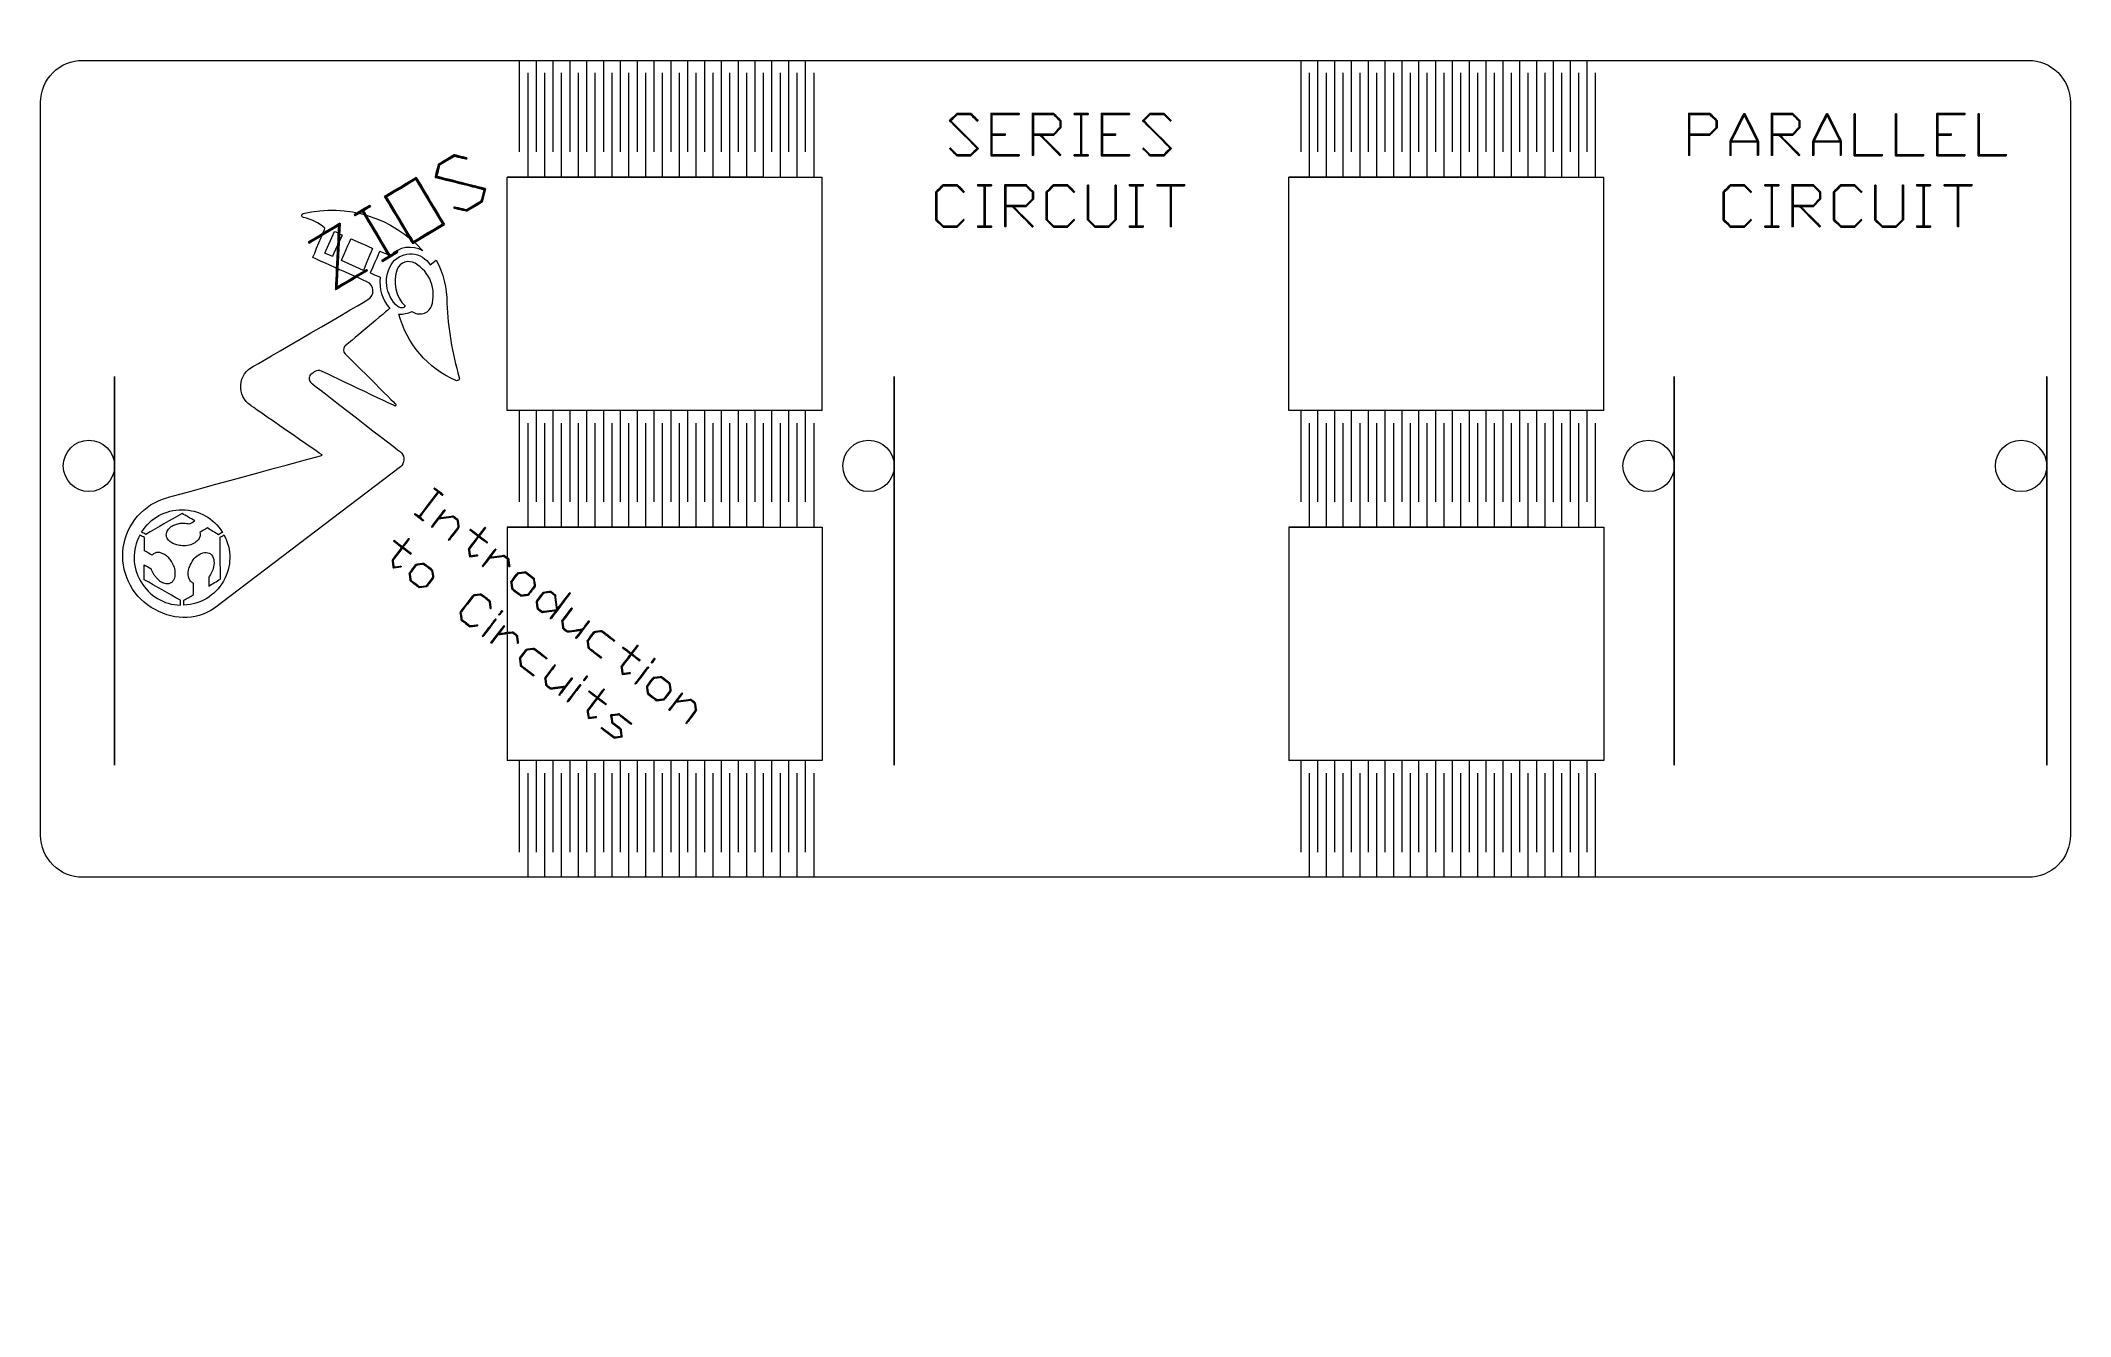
# Model space of a CAD drawing. Header units: millimetres. Extents: x -219 to 263, y -207 to 96.
import ezdxf

# ---------------------------------------------------------------- set-up
doc = ezdxf.new("R2010")
doc.units = ezdxf.units.MM
doc.header["$MEASUREMENT"] = 0
doc.layers.add('Cut', color=7, linetype='Continuous')

msp = doc.modelspace()

# ---------------------------------------------------------------- linework, layer by layer
at = {"layer": 'Cut', "color": 1, "lineweight": 9}
for points, knots in [([(-201.771, -4.9883), (-201.771, -1.6194), (-204.502, 1.1117), (-207.871, 1.1117), (-207.871, 1.1117), (-211.2399, 1.1117), (-213.971, -1.6194), (-213.971, -4.9883), (-213.971, -4.9883), (-213.971, -8.3573), (-211.2399, -11.0883), (-207.871, -11.0883), (-207.871, -11.0883), (-204.5021, -11.0884), (-201.771, -8.3573), (-201.771, -4.9884), (-201.771, 96.0786), (-201.771, -207.1223), (-201.771, -4.9883)], [0, 0, 0, 0, 0.2, 0.2, 0.2, 0.20000001, 0.4, 0.4, 0.4, 0.40000001, 0.6, 0.6, 0.6, 0.60000001, 1, 1, 1, 1.0001, 1.0001, 1.0001, 1.0001]), ([(-16.4477, -4.9883), (-16.4477, -1.6194), (-19.1788, 1.1117), (-22.5477, 1.1117), (-22.5477, 1.1117), (-25.9167, 1.1117), (-28.6477, -1.6194), (-28.6477, -4.9883), (-28.6477, -4.9883), (-28.6478, -8.3573), (-25.9167, -11.0883), (-22.5478, -11.0883), (-22.5478, -11.0883), (-19.1788, -11.0884), (-16.4478, -8.3573), (-16.4477, -4.9884), (-16.4447, 96.0786), (-16.4477, -207.1223), (-16.4477, -4.9883)], [0, 0, 0, 0, 0.2, 0.2, 0.2, 0.20000001, 0.4, 0.4, 0.4, 0.40000001, 0.6, 0.6, 0.6, 0.60000001, 1, 1, 1, 1.0001, 1.0001, 1.0001, 1.0001]), ([(168.9857, -4.9883), (168.9857, -1.6194), (166.2546, 1.1117), (162.8857, 1.1117), (162.8857, 1.1117), (159.5168, 1.1117), (156.7857, -1.6194), (156.7857, -4.9883), (156.7857, -4.9883), (156.7857, -8.3573), (159.5167, -11.0883), (162.8857, -11.0883), (162.8857, -11.0883), (166.2546, -11.0884), (168.9857, -8.3573), (168.9857, -4.9884), (168.9857, 96.0786), (168.9857, -207.1223), (168.9857, -4.9883)], [0, 0, 0, 0, 0.2, 0.2, 0.2, 0.20000001, 0.4, 0.4, 0.4, 0.40000001, 0.6, 0.6, 0.6, 0.60000001, 1, 1, 1, 1.0001, 1.0001, 1.0001, 1.0001]), ([(257.5115, -4.9883), (257.5115, -1.6194), (254.7804, 1.1117), (251.4115, 1.1117), (251.4115, 1.1117), (248.0425, 1.1117), (245.3115, -1.6194), (245.3115, -4.9883), (245.3115, -4.9883), (245.3114, -8.3573), (248.0425, -11.0883), (251.4114, -11.0883), (251.4114, -11.0883), (254.7804, -11.0884), (257.5114, -8.3573), (257.5115, -4.9884), (257.5145, 96.0786), (257.5115, -207.1223), (257.5115, -4.9883)], [0, 0, 0, 0, 0.2, 0.2, 0.2, 0.20000001, 0.4, 0.4, 0.4, 0.40000001, 0.6, 0.6, 0.6, 0.60000001, 1, 1, 1, 1.0001, 1.0001, 1.0001, 1.0001]), ([(253.1424, 91.3885), (253.1424, 91.3885), (-209.3704, 91.3885), (-209.3704, 91.3885), (-209.3704, 91.3885), (-212.0242, 91.3868), (-214.5687, 90.331), (-216.4441, 88.4533), (-216.4441, 88.4533), (-218.3194, 86.5755), (-219.3721, 84.0424), (-219.3704, 81.3885), (-219.3704, 81.3885), (-219.3704, 81.3885), (-219.3704, -92.7686), (-219.3704, -92.7686), (-219.3704, -92.7686), (-219.3687, -95.4224), (-218.3129, -97.9669), (-216.4351, -99.8423), (-216.4351, -99.8423), (-214.5574, -101.7176), (-212.0242, -102.7702), (-209.3704, -102.7686), (-209.3704, -102.7686), (-209.3704, -102.7686), (253.1424, -102.7686), (253.1424, -102.7686), (253.1424, -102.7686), (255.7963, -102.7669), (258.3408, -101.7111), (260.2161, -99.8333), (260.2161, -99.8333), (262.0915, -97.9556), (263.1441, -95.4224), (263.1424, -92.7686), (263.1424, -92.7686), (263.1424, -92.7686), (263.1424, 81.3885), (263.1424, 81.3885), (263.1424, 81.3885), (263.1408, 84.0424), (262.0849, 86.5868), (260.2072, 88.4622), (260.2072, 88.4622), (258.3295, 90.3376), (255.7963, 91.3902), (253.1424, 91.3885)], [0, 0, 0, 0, 0.07692308, 0.07692308, 0.07692308, 0.07692309, 0.15384615, 0.15384615, 0.15384615, 0.15384616, 0.23076923, 0.23076923, 0.23076923, 0.23076924, 0.30769231, 0.30769231, 0.30769231, 0.30769232, 0.38461538, 0.38461538, 0.38461538, 0.38461539, 0.46153846, 0.46153846, 0.46153846, 0.46153847, 0.53846154, 0.53846154, 0.53846154, 0.53846155, 0.61538462, 0.61538462, 0.61538462, 0.61538463, 0.69230769, 0.69230769, 0.69230769, 0.6923077, 0.76923077, 0.76923077, 0.76923077, 0.76923078, 0.84615385, 0.84615385, 0.84615385, 0.84615386, 1, 1, 1, 1]), ([(-178.0393, -38.7726), (-178.0393, -38.7726), (-133.809, -5.2264), (-133.809, -5.2264), (-133.809, -5.2264), (-132.844, -4.3473), (-132.7443, -2.8649), (-133.5855, -1.8667), (-133.5855, -1.8667), (-133.5855, -1.8667), (-154.9854, 14.6947), (-154.9854, 14.6947), (-154.9854, 14.6947), (-155.2996, 14.9167), (-155.5018, 15.2642), (-155.5397, 15.647), (-155.5397, 15.647), (-155.5777, 16.0298), (-155.4459, 16.4118), (-155.1814, 16.6911), (-155.1814, 16.6911), (-155.1814, 16.6911), (-154.198, 17.465), (-154.198, 17.465), (-154.198, 17.465), (-153.7156, 17.754), (-153.1202, 17.7829), (-152.6119, 17.5424), (-152.6119, 17.5424), (-152.6119, 17.5424), (-135.2717, 9.3072), (-135.2717, 9.3072), (-135.2717, 9.3072), (-135.1963, 9.2577), (-135.1, 9.2524), (-135.0196, 9.2934), (-135.0196, 9.2934), (-134.9391, 9.3344), (-134.8869, 9.4154), (-134.8826, 9.5056), (-134.8826, 9.5056), (-134.8784, 9.5958), (-134.9196, 9.6792), (-134.9958, 9.7276), (-134.9958, 9.7276), (-134.9958, 9.7276), (-146.9611, 21.6033), (-146.9611, 21.6033), (-146.9611, 21.6033), (-147.4586, 22.0867), (-147.5152, 22.8669), (-147.0938, 23.4179), (-147.0938, 23.4179), (-147.0938, 23.4179), (-136.3637, 32.4236), (-136.3637, 32.4236), (-136.3637, 32.4236), (-138.1752, 34.4389), (-139.0051, 37.1531), (-138.6323, 39.8371), (-138.6323, 39.8371), (-138.6323, 39.8371), (-141.009, 40.8813), (-141.009, 40.8813), (-141.009, 40.8813), (-141.009, 40.8813), (-138.7574, 45.9954), (-138.7574, 45.9954), (-138.7574, 45.9954), (-138.7574, 45.9954), (-136.2637, 44.9559), (-136.2637, 44.9559), (-136.2637, 44.9559), (-134.2452, 47.0715), (-131.0497, 47.5578), (-128.4905, 46.1431), (-128.4905, 46.1431), (-128.4905, 46.1431), (-128.4905, 46.1431), (-128.4905, 46.1431), (-128.4905, 46.1431), (-135.6459, 54.0735), (-146.5476, 57.4672), (-156.9371, 54.9874), (-156.9371, 54.9874), (-157.1549, 54.931), (-157.3024, 54.7281), (-157.2888, 54.5035), (-157.2888, 54.5035), (-157.2751, 54.2788), (-157.1191, 54.0974), (-156.896, 54.0677), (-156.896, 54.0677), (-154.9933, 53.6696), (-153.227, 52.7807), (-151.7733, 51.4902), (-151.7733, 51.4902), (-151.7733, 51.4902), (-154.6666, 44.5025), (-154.6666, 44.5025), (-154.6666, 44.5025), (-154.6666, 44.5025), (-141.7847, 38.7723), (-141.7847, 38.7723), (-141.7847, 38.7723), (-140.9676, 38.4112), (-140.4214, 37.6229), (-140.3703, 36.7309), (-140.3703, 36.7309), (-140.3192, 35.8389), (-140.7817, 34.9876), (-141.5523, 34.5356), (-141.5523, 34.5356), (-141.5523, 34.5356), (-168.7494, 18.6683), (-168.7494, 18.6683), (-168.7494, 18.6683), (-170.4993, 17.8413), (-171.6669, 16.1345), (-171.8035, 14.2038), (-171.8035, 14.2038), (-171.94, 12.2731), (-171.042, 10.4308), (-169.4258, 9.3658), (-169.4258, 9.3658), (-169.4258, 9.3658), (-152.4001, -2.4584), (-152.4001, -2.4584), (-152.4001, -2.4584), (-152.4001, -2.4584), (-189.3993, -12.5476), (-189.3993, -12.5476), (-189.3993, -12.5476), (-194.8735, -14.1138), (-198.9123, -18.7562), (-199.706, -24.3944), (-199.706, -24.3944), (-200.4996, -30.0326), (-197.8993, -35.6096), (-193.0703, -38.6262), (-193.0703, -38.6262), (-188.2413, -41.6427), (-182.758, -41.9589), (-178.0393, -38.7726)], [0, 0, 0, 0, 0.02702703, 0.02702703, 0.02702703, 0.02702704, 0.05405405, 0.05405405, 0.05405405, 0.05405406, 0.08108108, 0.08108108, 0.08108108, 0.08108109, 0.10810811, 0.10810811, 0.10810811, 0.10810812, 0.13513514, 0.13513514, 0.13513514, 0.13513515, 0.16216216, 0.16216216, 0.16216216, 0.16216217, 0.18918919, 0.18918919, 0.18918919, 0.1891892, 0.21621622, 0.21621622, 0.21621622, 0.21621623, 0.24324324, 0.24324324, 0.24324324, 0.24324325, 0.27027027, 0.27027027, 0.27027027, 0.27027028, 0.2972973, 0.2972973, 0.2972973, 0.29729731, 0.32432432, 0.32432432, 0.32432432, 0.32432433, 0.35135135, 0.35135135, 0.35135135, 0.35135136, 0.37837838, 0.37837838, 0.37837838, 0.37837839, 0.40540541, 0.40540541, 0.40540541, 0.40540542, 0.43243243, 0.43243243, 0.43243243, 0.43243244, 0.45945946, 0.45945946, 0.45945946, 0.45945947, 0.48648649, 0.48648649, 0.48648649, 0.4864865, 0.51351351, 0.51351351, 0.51351351, 0.51351352, 0.54054054, 0.54054054, 0.54054054, 0.54054055, 0.56756757, 0.56756757, 0.56756757, 0.56756758, 0.59459459, 0.59459459, 0.59459459, 0.5945946, 0.62162162, 0.62162162, 0.62162162, 0.62162163, 0.64864865, 0.64864865, 0.64864865, 0.64864866, 0.67567568, 0.67567568, 0.67567568, 0.67567569, 0.7027027, 0.7027027, 0.7027027, 0.70270271, 0.72972973, 0.72972973, 0.72972973, 0.72972974, 0.75675676, 0.75675676, 0.75675676, 0.75675677, 0.78378378, 0.78378378, 0.78378378, 0.78378379, 0.81081081, 0.81081081, 0.81081081, 0.81081082, 0.83783784, 0.83783784, 0.83783784, 0.83783785, 0.86486486, 0.86486486, 0.86486486, 0.86486487, 0.89189189, 0.89189189, 0.89189189, 0.8918919, 0.91891892, 0.91891892, 0.91891892, 0.91891893, 0.94594595, 0.94594595, 0.94594595, 0.94594596, 1, 1, 1, 1]), ([(-149.4908, 50.7371), (-149.4908, 50.7371), (-151.7778, 45.5357), (-151.7778, 45.5357), (-151.7778, 45.5357), (-151.7778, 45.5357), (-149.9866, 44.7742), (-149.9866, 44.7742), (-149.9866, 44.7742), (-149.9866, 44.7742), (-147.6802, 49.8941), (-147.6802, 49.8941), (-147.6802, 49.8941), (-147.6802, 49.8941), (-149.4908, 50.7371), (-149.4908, 50.7371)], [0, 0, 0, 0, 0.2, 0.2, 0.2, 0.20000001, 0.4, 0.4, 0.4, 0.40000001, 0.6, 0.6, 0.6, 0.60000001, 1, 1, 1, 1]), ([(-147.8805, 43.8233), (-147.8805, 43.8233), (-142.6483, 41.4489), (-142.6483, 41.4489), (-142.6483, 41.4489), (-142.6483, 41.4489), (-140.4549, 46.7039), (-140.4549, 46.7039), (-140.4549, 46.7039), (-140.4549, 46.7039), (-145.6038, 48.982), (-145.6038, 48.982), (-145.6038, 48.982), (-145.6038, 48.982), (-147.8805, 43.8233), (-147.8805, 43.8233)], [0, 0, 0, 0, 0.2, 0.2, 0.2, 0.20000001, 0.4, 0.4, 0.4, 0.40000001, 0.6, 0.6, 0.6, 0.60000001, 1, 1, 1, 1]), ([(-125.3195, 43.9103), (-125.3195, 43.9103), (-126.7899, 42.7947), (-126.7899, 42.7947), (-126.7899, 42.7947), (-127.7061, 44.2898), (-129.2812, 45.2555), (-131.0294, 45.3923), (-131.0294, 45.3923), (-132.8046, 45.5084), (-134.5263, 44.7657), (-135.6588, 43.3937), (-135.6588, 43.3937), (-138.0322, 40.0931), (-137.4995, 35.532), (-134.4228, 32.8747), (-134.4228, 32.8747), (-134.1804, 32.648), (-133.8576, 32.5274), (-133.526, 32.5396), (-133.526, 32.5396), (-133.1943, 32.5518), (-132.8823, 32.6946), (-132.6572, 32.9385), (-132.6572, 32.9385), (-135.0106, 35.2318), (-135.7723, 38.7096), (-134.5971, 41.7783), (-134.5971, 41.7783), (-134.2548, 42.5559), (-133.5971, 43.1507), (-132.789, 43.4132), (-132.789, 43.4132), (-131.9809, 43.6757), (-131.0951, 43.5786), (-130.3611, 43.1505), (-130.3611, 43.1505), (-126.8033, 41.1259), (-125.1645, 36.8697), (-126.4379, 32.9792), (-126.4379, 32.9792), (-126.8054, 32.1145), (-127.5496, 31.4664), (-128.4566, 31.2211), (-128.4566, 31.2211), (-129.3636, 30.9758), (-130.338, 31.1642), (-131.0912, 31.7258), (-131.0912, 31.7258), (-132.0541, 31.2341), (-133.1328, 31.0127), (-134.2115, 31.0853), (-134.2115, 31.0853), (-132.3497, 24.0175), (-127.3531, 18.1981), (-120.6459, 15.2939), (-120.6459, 15.2939), (-120.4287, 15.2078), (-120.1812, 15.2561), (-120.0123, 15.4176), (-120.0123, 15.4176), (-119.8435, 15.5791), (-119.7831, 15.8208), (-119.8595, 16.0416), (-119.8595, 16.0416), (-121.5347, 21.7903), (-122.521, 27.719), (-122.7974, 33.7004), (-122.7974, 33.7004), (-122.7706, 37.2617), (-123.6373, 40.7713), (-125.3195, 43.9103), (-125.3195, 43.9103), (-125.3195, 43.9103), (-125.3195, 43.9103), (-125.3195, 43.9103)], [0, 0, 0, 0, 0.05, 0.05, 0.05, 0.05000001, 0.1, 0.1, 0.1, 0.10000001, 0.15, 0.15, 0.15, 0.15000001, 0.2, 0.2, 0.2, 0.20000001, 0.25, 0.25, 0.25, 0.25000001, 0.3, 0.3, 0.3, 0.30000001, 0.35, 0.35, 0.35, 0.35000001, 0.4, 0.4, 0.4, 0.40000001, 0.45, 0.45, 0.45, 0.45000001, 0.5, 0.5, 0.5, 0.50000001, 0.55, 0.55, 0.55, 0.55000001, 0.6, 0.6, 0.6, 0.60000001, 0.65, 0.65, 0.65, 0.65000001, 0.7, 0.7, 0.7, 0.70000001, 0.75, 0.75, 0.75, 0.75000001, 0.8, 0.8, 0.8, 0.80000001, 0.85, 0.85, 0.85, 0.85000001, 0.9, 0.9, 0.9, 0.90000001, 1, 1, 1, 1]), ([(-181.5232, -20.7911), (-180.9232, -20.4436), (-180.3233, -20.096), (-179.7234, -19.7484), (-179.7234, -19.7484), (-178.8413, -20.293), (-177.9591, -20.8375), (-177.077, -21.3821), (-177.077, -21.3821), (-176.7609, -21.1846), (-176.4448, -20.9871), (-176.1287, -20.7896), (-176.1287, -20.7896), (-178.2353, -17.3916), (-181.7251, -15.441), (-185.723, -15.4268), (-185.723, -15.4268), (-189.721, -15.4125), (-193.2246, -17.3383), (-195.3553, -20.7211), (-195.3553, -20.7211), (-195.0296, -20.9115), (-194.7039, -21.1018), (-194.3781, -21.2922), (-194.3781, -21.2922), (-191.5008, -19.6259), (-188.6235, -17.9596), (-185.7462, -16.2934), (-185.7462, -16.2934), (-184.7451, -16.8798), (-183.7439, -17.4662), (-182.7428, -18.0525), (-182.7428, -18.0525), (-183.1543, -18.2893), (-183.5657, -18.5261), (-183.9772, -18.7629), (-183.9772, -18.7629), (-184.1853, -18.7325), (-184.3934, -18.7021), (-184.6021, -18.6744), (-184.6021, -18.6744), (-184.857, -18.6406), (-185.1127, -18.6108), (-185.3697, -18.6031), (-185.3697, -18.6031), (-185.6863, -18.5937), (-186.0051, -18.618), (-186.3166, -18.6745), (-186.3166, -18.6745), (-186.6249, -18.7303), (-186.9262, -18.8178), (-187.2248, -18.9157), (-187.2248, -18.9157), (-187.5442, -19.0205), (-187.8605, -19.1374), (-188.1519, -19.3043), (-188.1519, -19.3043), (-188.4071, -19.4505), (-188.6431, -19.6351), (-188.8401, -19.8534), (-188.8401, -19.8534), (-189.0749, -20.1135), (-189.2542, -20.4213), (-189.3752, -20.756), (-189.3752, -20.756), (-189.4585, -20.9864), (-189.5143, -21.2296), (-189.4979, -21.4679), (-189.4979, -21.4679), (-189.4806, -21.7194), (-189.3832, -21.9656), (-189.2569, -22.191), (-189.2569, -22.191), (-189.089, -22.4907), (-188.8701, -22.7536), (-188.6138, -22.9744), (-188.6138, -22.9744), (-188.3424, -23.2083), (-188.029, -23.395), (-187.6991, -23.5366), (-187.6991, -23.5366), (-187.3791, -23.6739), (-187.0436, -23.7689), (-186.7031, -23.8401), (-186.7031, -23.8401), (-186.2446, -23.936), (-185.777, -23.9889), (-185.3087, -23.9851), (-185.3087, -23.9851), (-184.7545, -23.9806), (-184.1995, -23.8966), (-183.6706, -23.7216), (-183.6706, -23.7216), (-183.2294, -23.5756), (-182.8065, -23.3661), (-182.4436, -23.0814), (-182.4436, -23.0814), (-182.1496, -22.8508), (-181.895, -22.5707), (-181.7004, -22.242), (-181.7004, -22.242), (-181.5513, -21.9901), (-181.4375, -21.7096), (-181.426, -21.4278), (-181.426, -21.4278), (-181.4174, -21.2161), (-181.4667, -21.0037), (-181.5232, -20.7911)], [0, 0, 0, 0, 0.03571429, 0.03571429, 0.03571429, 0.0357143, 0.07142857, 0.07142857, 0.07142857, 0.07142858, 0.10714286, 0.10714286, 0.10714286, 0.10714287, 0.14285714, 0.14285714, 0.14285714, 0.14285715, 0.17857143, 0.17857143, 0.17857143, 0.17857144, 0.21428571, 0.21428571, 0.21428571, 0.21428572, 0.25, 0.25, 0.25, 0.25000001, 0.28571429, 0.28571429, 0.28571429, 0.2857143, 0.32142857, 0.32142857, 0.32142857, 0.32142858, 0.35714286, 0.35714286, 0.35714286, 0.35714287, 0.39285714, 0.39285714, 0.39285714, 0.39285715, 0.42857143, 0.42857143, 0.42857143, 0.42857144, 0.46428571, 0.46428571, 0.46428571, 0.46428572, 0.5, 0.5, 0.5, 0.50000001, 0.53571429, 0.53571429, 0.53571429, 0.5357143, 0.57142857, 0.57142857, 0.57142857, 0.57142858, 0.60714286, 0.60714286, 0.60714286, 0.60714287, 0.64285714, 0.64285714, 0.64285714, 0.64285715, 0.67857143, 0.67857143, 0.67857143, 0.67857144, 0.71428571, 0.71428571, 0.71428571, 0.71428572, 0.75, 0.75, 0.75, 0.75000001, 0.78571429, 0.78571429, 0.78571429, 0.7857143, 0.82142857, 0.82142857, 0.82142857, 0.82142858, 0.85714286, 0.85714286, 0.85714286, 0.85714287, 0.89285714, 0.89285714, 0.89285714, 0.89285715, 0.92857143, 0.92857143, 0.92857143, 0.92857144, 1, 1, 1, 1]), ([(-186.1296, -38.0928), (-190.1281, -37.9636), (-193.562, -35.911), (-195.5693, -32.4504), (-195.5693, -32.4504), (-197.5765, -28.9899), (-197.6532, -24.99), (-195.7801, -21.455), (-195.7801, -21.455), (-195.4086, -21.644), (-195.0371, -21.833), (-194.6656, -22.0219), (-194.6656, -22.0219), (-194.6656, -23.0696), (-194.6656, -24.1173), (-194.6656, -25.165), (-194.6656, -25.165), (-194.0584, -25.5237), (-193.4512, -25.8823), (-192.844, -26.241), (-192.844, -26.241), (-192.7482, -26.1232), (-192.6524, -26.0054), (-192.5361, -25.912), (-192.5361, -25.912), (-192.4248, -25.8225), (-192.2947, -25.7554), (-192.1596, -25.7016), (-192.1596, -25.7016), (-191.9398, -25.614), (-191.7068, -25.5616), (-191.473, -25.5569), (-191.473, -25.5569), (-191.2012, -25.5516), (-190.9284, -25.6107), (-190.6702, -25.7016), (-190.6702, -25.7016), (-190.4013, -25.7963), (-190.1482, -25.9253), (-189.9058, -26.0725), (-189.9058, -26.0725), (-189.6136, -26.2499), (-189.3368, -26.4536), (-189.0852, -26.685), (-189.0852, -26.685), (-188.8249, -26.9244), (-188.5915, -27.1935), (-188.3883, -27.4829), (-188.3883, -27.4829), (-188.2675, -27.655), (-188.1573, -27.8342), (-188.0568, -28.0185), (-188.0568, -28.0185), (-187.9487, -28.2168), (-187.8518, -28.4209), (-187.761, -28.6281), (-187.761, -28.6281), (-187.6776, -28.8184), (-187.5994, -29.0114), (-187.5397, -29.2098), (-187.5397, -29.2098), (-187.4645, -29.46), (-187.4188, -29.7191), (-187.388, -29.9797), (-187.388, -29.9797), (-187.3527, -30.2785), (-187.3369, -30.5793), (-187.3599, -30.8788), (-187.3599, -30.8788), (-187.3788, -31.1249), (-187.4239, -31.3701), (-187.5006, -31.6048), (-187.5006, -31.6048), (-187.5755, -31.8337), (-187.6805, -32.0526), (-187.821, -32.251), (-187.821, -32.251), (-187.9581, -32.4446), (-188.129, -32.6187), (-188.3325, -32.7343), (-188.3325, -32.7343), (-188.5415, -32.8531), (-188.7849, -32.9101), (-189.0284, -32.9313), (-189.0284, -32.9313), (-189.4219, -32.9655), (-189.8156, -32.9062), (-190.1877, -32.7819), (-190.1877, -32.7819), (-190.519, -32.6713), (-190.8331, -32.5091), (-191.1104, -32.3006), (-191.1104, -32.3006), (-191.3413, -32.127), (-191.5467, -31.9213), (-191.7432, -31.7083), (-191.7432, -31.7083), (-191.9302, -31.5057), (-192.1092, -31.2965), (-192.2714, -31.0754), (-192.2714, -31.0754), (-192.4329, -30.8551), (-192.5778, -30.623), (-192.7159, -30.3848), (-192.7159, -30.3848), (-192.8296, -30.1889), (-192.9387, -29.9889), (-193.0079, -29.7756), (-193.0079, -29.7756), (-193.0398, -29.6776), (-193.0632, -29.5767), (-193.0836, -29.4749), (-193.0836, -29.4749), (-193.6403, -29.1403), (-194.197, -28.8057), (-194.7538, -28.4711), (-194.7538, -28.4711), (-194.7538, -29.6638), (-194.7538, -30.8565), (-194.7538, -32.0493), (-194.7538, -32.0493), (-191.879, -33.6753), (-189.0043, -35.3013), (-186.1296, -36.9273), (-186.1296, -36.9273), (-186.1296, -37.3158), (-186.1296, -37.7043), (-186.1296, -38.0928)], [0, 0, 0, 0, 0.03030303, 0.03030303, 0.03030303, 0.03030304, 0.06060606, 0.06060606, 0.06060606, 0.06060607, 0.09090909, 0.09090909, 0.09090909, 0.0909091, 0.12121212, 0.12121212, 0.12121212, 0.12121213, 0.15151515, 0.15151515, 0.15151515, 0.15151516, 0.18181818, 0.18181818, 0.18181818, 0.18181819, 0.21212121, 0.21212121, 0.21212121, 0.21212122, 0.24242424, 0.24242424, 0.24242424, 0.24242425, 0.27272727, 0.27272727, 0.27272727, 0.27272728, 0.3030303, 0.3030303, 0.3030303, 0.30303031, 0.33333333, 0.33333333, 0.33333333, 0.33333334, 0.36363636, 0.36363636, 0.36363636, 0.36363637, 0.39393939, 0.39393939, 0.39393939, 0.3939394, 0.42424242, 0.42424242, 0.42424242, 0.42424243, 0.45454545, 0.45454545, 0.45454545, 0.45454546, 0.48484848, 0.48484848, 0.48484848, 0.48484849, 0.51515152, 0.51515152, 0.51515152, 0.51515153, 0.54545455, 0.54545455, 0.54545455, 0.54545456, 0.57575758, 0.57575758, 0.57575758, 0.57575759, 0.60606061, 0.60606061, 0.60606061, 0.60606062, 0.63636364, 0.63636364, 0.63636364, 0.63636365, 0.66666667, 0.66666667, 0.66666667, 0.66666668, 0.6969697, 0.6969697, 0.6969697, 0.69696971, 0.72727273, 0.72727273, 0.72727273, 0.72727274, 0.75757576, 0.75757576, 0.75757576, 0.75757577, 0.78787879, 0.78787879, 0.78787879, 0.7878788, 0.81818182, 0.81818182, 0.81818182, 0.81818183, 0.84848485, 0.84848485, 0.84848485, 0.84848486, 0.87878788, 0.87878788, 0.87878788, 0.87878789, 0.90909091, 0.90909091, 0.90909091, 0.90909092, 0.93939394, 0.93939394, 0.93939394, 0.93939395, 1, 1, 1, 1]), ([(-183.0301, -32.8904), (-183.0301, -33.7987), (-183.0301, -34.7071), (-183.0301, -35.6154), (-183.0301, -35.6154), (-183.7908, -36.0534), (-184.5516, -36.4914), (-185.3124, -36.9295), (-185.3124, -36.9295), (-185.3124, -37.3162), (-185.3124, -37.703), (-185.3124, -38.0897), (-185.3124, -38.0897), (-181.3176, -37.9307), (-177.9009, -35.8549), (-175.9187, -32.383), (-175.9187, -32.383), (-173.9366, -28.911), (-173.8862, -24.9135), (-175.7801, -21.3926), (-175.7801, -21.3926), (-176.0764, -21.5762), (-176.3728, -21.7598), (-176.6692, -21.9434), (-176.6692, -21.9434), (-176.6577, -25.2566), (-176.6462, -28.5698), (-176.6348, -31.883), (-176.6348, -31.883), (-177.5524, -32.4424), (-178.4701, -33.0017), (-179.3877, -33.5611), (-179.3877, -33.5611), (-179.3877, -32.8419), (-179.3877, -32.1227), (-179.3877, -31.4035), (-179.3877, -31.4035), (-179.213, -31.1471), (-179.0382, -30.8906), (-178.8828, -30.6216), (-178.8828, -30.6216), (-178.6598, -30.2359), (-178.4765, -29.8244), (-178.3477, -29.3988), (-178.3477, -29.3988), (-178.1756, -28.8303), (-178.1006, -28.2366), (-178.1599, -27.6261), (-178.1599, -27.6261), (-178.2137, -27.0726), (-178.3777, -26.5054), (-178.7561, -26.1238), (-178.7561, -26.1238), (-179.0714, -25.8059), (-179.5355, -25.6168), (-179.9901, -25.5844), (-179.9901, -25.5844), (-180.5298, -25.546), (-181.0562, -25.7283), (-181.5391, -25.9796), (-181.5391, -25.9796), (-182.0388, -26.2397), (-182.4919, -26.5737), (-182.85, -26.9883), (-182.85, -26.9883), (-183.25, -27.4515), (-183.5315, -28.0154), (-183.7883, -28.5803), (-183.7883, -28.5803), (-183.9608, -28.9597), (-184.1222, -29.3395), (-184.2148, -29.7459), (-184.2148, -29.7459), (-184.3723, -30.4367), (-184.3311, -31.2041), (-184.0395, -31.8489), (-184.0395, -31.8489), (-183.9528, -32.0408), (-183.8438, -32.2218), (-183.7091, -32.3829), (-183.7091, -32.3829), (-183.6244, -32.4842), (-183.5295, -32.5776), (-183.4245, -32.6565), (-183.4245, -32.6565), (-183.3025, -32.7482), (-183.1669, -32.8202), (-183.0301, -32.8904)], [0, 0, 0, 0, 0.04347826, 0.04347826, 0.04347826, 0.04347827, 0.08695652, 0.08695652, 0.08695652, 0.08695653, 0.13043478, 0.13043478, 0.13043478, 0.13043479, 0.17391304, 0.17391304, 0.17391304, 0.17391305, 0.2173913, 0.2173913, 0.2173913, 0.21739131, 0.26086957, 0.26086957, 0.26086957, 0.26086958, 0.30434783, 0.30434783, 0.30434783, 0.30434784, 0.34782609, 0.34782609, 0.34782609, 0.3478261, 0.39130435, 0.39130435, 0.39130435, 0.39130436, 0.43478261, 0.43478261, 0.43478261, 0.43478262, 0.47826087, 0.47826087, 0.47826087, 0.47826088, 0.52173913, 0.52173913, 0.52173913, 0.52173914, 0.56521739, 0.56521739, 0.56521739, 0.5652174, 0.60869565, 0.60869565, 0.60869565, 0.60869566, 0.65217391, 0.65217391, 0.65217391, 0.65217392, 0.69565217, 0.69565217, 0.69565217, 0.69565218, 0.73913043, 0.73913043, 0.73913043, 0.73913044, 0.7826087, 0.7826087, 0.7826087, 0.78260871, 0.82608696, 0.82608696, 0.82608696, 0.82608697, 0.86956522, 0.86956522, 0.86956522, 0.86956523, 0.91304348, 0.91304348, 0.91304348, 0.91304349, 1, 1, 1, 1])]:
    msp.add_open_spline(points, degree=3, knots=knots, dxfattribs=at)
for points in [[(-105.5863, 91.3885), (-105.5863, 91.3885), (-105.5863, 69.6518), (-105.5863, 69.6518)], [(-103.5863, 88.3885), (-103.5863, 88.3885), (-103.5863, 63.6518), (-103.5863, 63.6518)], [(-101.5863, 91.3885), (-101.5863, 91.3885), (-101.5863, 69.6518), (-101.5863, 69.6518)], [(-99.5863, 88.3885), (-99.5863, 88.3885), (-99.5863, 63.6518), (-99.5863, 63.6518)], [(-97.5863, 91.3885), (-97.5863, 91.3885), (-97.5863, 69.6518), (-97.5863, 69.6518)], [(-95.5863, 88.3885), (-95.5863, 88.3885), (-95.5863, 63.6518), (-95.5863, 63.6518)], [(-93.5863, 91.3885), (-93.5863, 91.3885), (-93.5863, 69.6518), (-93.5863, 69.6518)], [(-91.5863, 88.3885), (-91.5863, 88.3885), (-91.5863, 63.6518), (-91.5863, 63.6518)], [(-89.5863, 91.3885), (-89.5863, 91.3885), (-89.5863, 69.6518), (-89.5863, 69.6518)], [(-87.5863, 88.3885), (-87.5863, 88.3885), (-87.5863, 63.6518), (-87.5863, 63.6518)], [(-85.5863, 91.3885), (-85.5863, 91.3885), (-85.5863, 69.6518), (-85.5863, 69.6518)], [(-83.5863, 88.3885), (-83.5863, 88.3885), (-83.5863, 63.6518), (-83.5863, 63.6518)], [(-81.5863, 91.3885), (-81.5863, 91.3885), (-81.5863, 69.6518), (-81.5863, 69.6518)], [(-79.5863, 88.3885), (-79.5863, 88.3885), (-79.5863, 63.6518), (-79.5863, 63.6518)], [(-77.5863, 91.3885), (-77.5863, 91.3885), (-77.5863, 69.6518), (-77.5863, 69.6518)], [(-75.5863, 88.3885), (-75.5863, 88.3885), (-75.5863, 63.6518), (-75.5863, 63.6518)], [(-73.5863, 91.3885), (-73.5863, 91.3885), (-73.5863, 69.6518), (-73.5863, 69.6518)], [(-71.5863, 88.3885), (-71.5863, 88.3885), (-71.5863, 63.6518), (-71.5863, 63.6518)], [(-69.5863, 91.3885), (-69.5863, 91.3885), (-69.5863, 69.6518), (-69.5863, 69.6518)], [(-67.5863, 88.3885), (-67.5863, 88.3885), (-67.5863, 63.6518), (-67.5863, 63.6518)], [(-65.5863, 91.3885), (-65.5863, 91.3885), (-65.5863, 69.6518), (-65.5863, 69.6518)], [(-63.5863, 88.3885), (-63.5863, 88.3885), (-63.5863, 63.6518), (-63.5863, 63.6518)], [(-61.5863, 91.3885), (-61.5863, 91.3885), (-61.5863, 69.6518), (-61.5863, 69.6518)], [(-59.5863, 88.3885), (-59.5863, 88.3885), (-59.5863, 63.6518), (-59.5863, 63.6518)], [(-57.5863, 91.3885), (-57.5863, 91.3885), (-57.5863, 69.6518), (-57.5863, 69.6518)], [(-55.5863, 88.3885), (-55.5863, 88.3885), (-55.5863, 63.6518), (-55.5863, 63.6518)], [(-53.5863, 91.3885), (-53.5863, 91.3885), (-53.5863, 69.6518), (-53.5863, 69.6518)], [(-51.5863, 88.3885), (-51.5863, 88.3885), (-51.5863, 63.6518), (-51.5863, 63.6518)], [(-49.5863, 91.3885), (-49.5863, 91.3885), (-49.5863, 69.6518), (-49.5863, 69.6518)], [(-47.5863, 88.3885), (-47.5863, 88.3885), (-47.5863, 63.6518), (-47.5863, 63.6518)], [(-45.5863, 91.3885), (-45.5863, 91.3885), (-45.5863, 69.6518), (-45.5863, 69.6518)], [(-43.5863, 88.3885), (-43.5863, 88.3885), (-43.5863, 63.6518), (-43.5863, 63.6518)], [(-41.5863, 91.3885), (-41.5863, 91.3885), (-41.5863, 69.6518), (-41.5863, 69.6518)], [(-39.5863, 88.3885), (-39.5863, 88.3885), (-39.5863, 63.6518), (-39.5863, 63.6518)], [(-37.5863, 91.3885), (-37.5863, 91.3885), (-37.5863, 69.6518), (-37.5863, 69.6518)], [(-35.5863, 88.3885), (-35.5863, 88.3885), (-35.5863, 63.6518), (-35.5863, 63.6518)], [(80.1955, 91.3885), (80.1955, 91.3885), (80.1955, 69.6518), (80.1955, 69.6518)], [(82.1955, 88.3885), (82.1955, 88.3885), (82.1955, 63.6518), (82.1955, 63.6518)], [(84.1955, 91.3885), (84.1955, 91.3885), (84.1955, 69.6518), (84.1955, 69.6518)], [(86.1955, 88.3885), (86.1955, 88.3885), (86.1955, 63.6518), (86.1955, 63.6518)], [(88.1955, 91.3885), (88.1955, 91.3885), (88.1955, 69.6518), (88.1955, 69.6518)], [(90.1955, 88.3885), (90.1955, 88.3885), (90.1955, 63.6518), (90.1955, 63.6518)], [(92.1955, 91.3885), (92.1955, 91.3885), (92.1955, 69.6518), (92.1955, 69.6518)], [(94.1955, 88.3885), (94.1955, 88.3885), (94.1955, 63.6518), (94.1955, 63.6518)], [(96.1955, 91.3885), (96.1955, 91.3885), (96.1955, 69.6518), (96.1955, 69.6518)], [(98.1955, 88.3885), (98.1955, 88.3885), (98.1955, 63.6518), (98.1955, 63.6518)], [(100.1955, 91.3885), (100.1955, 91.3885), (100.1955, 69.6518), (100.1955, 69.6518)], [(102.1955, 88.3885), (102.1955, 88.3885), (102.1955, 63.6518), (102.1955, 63.6518)], [(104.1955, 91.3885), (104.1955, 91.3885), (104.1955, 69.6518), (104.1955, 69.6518)], [(106.1955, 88.3885), (106.1955, 88.3885), (106.1955, 63.6518), (106.1955, 63.6518)], [(108.1955, 91.3885), (108.1955, 91.3885), (108.1955, 69.6518), (108.1955, 69.6518)], [(110.1955, 88.3885), (110.1955, 88.3885), (110.1955, 63.6518), (110.1955, 63.6518)], [(112.1955, 91.3885), (112.1955, 91.3885), (112.1955, 69.6518), (112.1955, 69.6518)], [(114.1955, 88.3885), (114.1955, 88.3885), (114.1955, 63.6518), (114.1955, 63.6518)], [(116.1955, 91.3885), (116.1955, 91.3885), (116.1955, 69.6518), (116.1955, 69.6518)], [(118.1955, 88.3885), (118.1955, 88.3885), (118.1955, 63.6518), (118.1955, 63.6518)], [(120.1955, 91.3885), (120.1955, 91.3885), (120.1955, 69.6518), (120.1955, 69.6518)], [(122.1955, 88.3885), (122.1955, 88.3885), (122.1955, 63.6518), (122.1955, 63.6518)], [(124.1955, 91.3885), (124.1955, 91.3885), (124.1955, 69.6518), (124.1955, 69.6518)], [(126.1955, 88.3885), (126.1955, 88.3885), (126.1955, 63.6518), (126.1955, 63.6518)], [(128.1955, 91.3885), (128.1955, 91.3885), (128.1955, 69.6518), (128.1955, 69.6518)], [(130.1955, 88.3885), (130.1955, 88.3885), (130.1955, 63.6518), (130.1955, 63.6518)], [(132.1955, 91.3885), (132.1955, 91.3885), (132.1955, 69.6518), (132.1955, 69.6518)], [(134.1955, 88.3885), (134.1955, 88.3885), (134.1955, 63.6518), (134.1955, 63.6518)], [(136.1955, 91.3885), (136.1955, 91.3885), (136.1955, 69.6518), (136.1955, 69.6518)], [(138.1955, 88.3885), (138.1955, 88.3885), (138.1955, 63.6518), (138.1955, 63.6518)], [(140.1955, 91.3885), (140.1955, 91.3885), (140.1955, 69.6518), (140.1955, 69.6518)], [(142.1955, 88.3885), (142.1955, 88.3885), (142.1955, 63.6518), (142.1955, 63.6518)], [(144.1955, 91.3885), (144.1955, 91.3885), (144.1955, 69.6518), (144.1955, 69.6518)], [(146.1955, 88.3885), (146.1955, 88.3885), (146.1955, 63.6518), (146.1955, 63.6518)], [(148.1955, 91.3885), (148.1955, 91.3885), (148.1955, 69.6518), (148.1955, 69.6518)], [(150.1955, 88.3885), (150.1955, 88.3885), (150.1955, 63.6518), (150.1955, 63.6518)], [(-47.5863, 63.6518), (-47.5863, 63.6518), (-108.4235, 63.6518), (-108.4235, 63.6518)], [(-108.4235, 63.6518), (-108.4235, 63.6518), (-33.5863, 63.6518), (-33.5863, 63.6518)], [(-108.4235, 8.1783), (-108.4235, 8.1783), (-108.4235, 63.6518), (-108.4235, 63.6518)], [(-33.5863, 8.1783), (-33.5863, 8.1783), (-33.5863, 63.6518), (-33.5863, 63.6518)], [(138.1955, 63.6518), (138.1955, 63.6518), (77.3584, 63.6518), (77.3584, 63.6518)], [(77.3584, 63.6518), (77.3584, 63.6518), (152.1955, 63.6518), (152.1955, 63.6518)], [(77.3584, 8.1783), (77.3584, 8.1783), (77.3584, 63.6518), (77.3584, 63.6518)], [(152.1955, 8.1783), (152.1955, 8.1783), (152.1955, 63.6518), (152.1955, 63.6518)], [(-33.5863, 8.1783), (-33.5863, 8.1783), (-108.4235, 8.1783), (-108.4235, 8.1783)], [(-105.5863, 8.1783), (-105.5863, 8.1783), (-105.5863, -13.5584), (-105.5863, -13.5584)], [(-103.5863, 5.1783), (-103.5863, 5.1783), (-103.5863, -19.5584), (-103.5863, -19.5584)], [(-101.5863, 8.1783), (-101.5863, 8.1783), (-101.5863, -13.5584), (-101.5863, -13.5584)], [(-99.5863, 5.1783), (-99.5863, 5.1783), (-99.5863, -19.5584), (-99.5863, -19.5584)], [(-97.5863, 8.1783), (-97.5863, 8.1783), (-97.5863, -13.5584), (-97.5863, -13.5584)], [(-95.5863, 5.1783), (-95.5863, 5.1783), (-95.5863, -19.5584), (-95.5863, -19.5584)], [(-93.5863, 8.1783), (-93.5863, 8.1783), (-93.5863, -13.5584), (-93.5863, -13.5584)], [(-91.5863, 5.1783), (-91.5863, 5.1783), (-91.5863, -19.5584), (-91.5863, -19.5584)], [(-89.5863, 8.1783), (-89.5863, 8.1783), (-89.5863, -13.5584), (-89.5863, -13.5584)], [(-87.5863, 5.1783), (-87.5863, 5.1783), (-87.5863, -19.5584), (-87.5863, -19.5584)], [(-85.5863, 8.1783), (-85.5863, 8.1783), (-85.5863, -13.5584), (-85.5863, -13.5584)], [(-83.5863, 5.1783), (-83.5863, 5.1783), (-83.5863, -19.5584), (-83.5863, -19.5584)], [(-81.5863, 8.1783), (-81.5863, 8.1783), (-81.5863, -13.5584), (-81.5863, -13.5584)], [(-79.5863, 5.1783), (-79.5863, 5.1783), (-79.5863, -19.5584), (-79.5863, -19.5584)], [(-77.5863, 8.1783), (-77.5863, 8.1783), (-77.5863, -13.5584), (-77.5863, -13.5584)], [(-75.5863, 5.1783), (-75.5863, 5.1783), (-75.5863, -19.5584), (-75.5863, -19.5584)], [(-73.5863, 8.1783), (-73.5863, 8.1783), (-73.5863, -13.5584), (-73.5863, -13.5584)], [(-71.5863, 5.1783), (-71.5863, 5.1783), (-71.5863, -19.5584), (-71.5863, -19.5584)], [(-69.5863, 8.1783), (-69.5863, 8.1783), (-69.5863, -13.5584), (-69.5863, -13.5584)], [(-67.5863, 5.1783), (-67.5863, 5.1783), (-67.5863, -19.5584), (-67.5863, -19.5584)], [(-65.5863, 8.1783), (-65.5863, 8.1783), (-65.5863, -13.5584), (-65.5863, -13.5584)], [(-63.5863, 5.1783), (-63.5863, 5.1783), (-63.5863, -19.5584), (-63.5863, -19.5584)], [(-61.5863, 8.1783), (-61.5863, 8.1783), (-61.5863, -13.5584), (-61.5863, -13.5584)], [(-59.5863, 5.1783), (-59.5863, 5.1783), (-59.5863, -19.5584), (-59.5863, -19.5584)], [(-57.5863, 8.1783), (-57.5863, 8.1783), (-57.5863, -13.5584), (-57.5863, -13.5584)], [(-55.5863, 5.1783), (-55.5863, 5.1783), (-55.5863, -19.5584), (-55.5863, -19.5584)], [(-53.5863, 8.1783), (-53.5863, 8.1783), (-53.5863, -13.5584), (-53.5863, -13.5584)], [(-51.5863, 5.1783), (-51.5863, 5.1783), (-51.5863, -19.5584), (-51.5863, -19.5584)], [(-49.5863, 8.1783), (-49.5863, 8.1783), (-49.5863, -13.5584), (-49.5863, -13.5584)], [(-47.5863, 5.1783), (-47.5863, 5.1783), (-47.5863, -19.5584), (-47.5863, -19.5584)], [(-45.5863, 8.1783), (-45.5863, 8.1783), (-45.5863, -13.5584), (-45.5863, -13.5584)], [(-43.5863, 5.1783), (-43.5863, 5.1783), (-43.5863, -19.5584), (-43.5863, -19.5584)], [(-41.5863, 8.1783), (-41.5863, 8.1783), (-41.5863, -13.5584), (-41.5863, -13.5584)], [(-39.5863, 5.1783), (-39.5863, 5.1783), (-39.5863, -19.5584), (-39.5863, -19.5584)], [(-37.5863, 8.1783), (-37.5863, 8.1783), (-37.5863, -13.5584), (-37.5863, -13.5584)], [(-35.5863, 5.1783), (-35.5863, 5.1783), (-35.5863, -19.5584), (-35.5863, -19.5584)], [(152.1955, 8.1783), (152.1955, 8.1783), (77.3584, 8.1783), (77.3584, 8.1783)], [(80.1955, 8.1783), (80.1955, 8.1783), (80.1955, -13.5584), (80.1955, -13.5584)], [(82.1955, 5.1783), (82.1955, 5.1783), (82.1955, -19.5584), (82.1955, -19.5584)], [(84.1955, 8.1783), (84.1955, 8.1783), (84.1955, -13.5584), (84.1955, -13.5584)], [(86.1955, 5.1783), (86.1955, 5.1783), (86.1955, -19.5584), (86.1955, -19.5584)], [(88.1955, 8.1783), (88.1955, 8.1783), (88.1955, -13.5584), (88.1955, -13.5584)], [(90.1955, 5.1783), (90.1955, 5.1783), (90.1955, -19.5584), (90.1955, -19.5584)], [(92.1955, 8.1783), (92.1955, 8.1783), (92.1955, -13.5584), (92.1955, -13.5584)], [(94.1955, 5.1783), (94.1955, 5.1783), (94.1955, -19.5584), (94.1955, -19.5584)], [(96.1955, 8.1783), (96.1955, 8.1783), (96.1955, -13.5584), (96.1955, -13.5584)], [(98.1955, 5.1783), (98.1955, 5.1783), (98.1955, -19.5584), (98.1955, -19.5584)], [(100.1955, 8.1783), (100.1955, 8.1783), (100.1955, -13.5584), (100.1955, -13.5584)], [(102.1955, 5.1783), (102.1955, 5.1783), (102.1955, -19.5584), (102.1955, -19.5584)], [(104.1955, 8.1783), (104.1955, 8.1783), (104.1955, -13.5584), (104.1955, -13.5584)], [(106.1955, 5.1783), (106.1955, 5.1783), (106.1955, -19.5584), (106.1955, -19.5584)], [(108.1955, 8.1783), (108.1955, 8.1783), (108.1955, -13.5584), (108.1955, -13.5584)], [(110.1955, 5.1783), (110.1955, 5.1783), (110.1955, -19.5584), (110.1955, -19.5584)], [(112.1955, 8.1783), (112.1955, 8.1783), (112.1955, -13.5584), (112.1955, -13.5584)], [(114.1955, 5.1783), (114.1955, 5.1783), (114.1955, -19.5584), (114.1955, -19.5584)], [(116.1955, 8.1783), (116.1955, 8.1783), (116.1955, -13.5584), (116.1955, -13.5584)], [(118.1955, 5.1783), (118.1955, 5.1783), (118.1955, -19.5584), (118.1955, -19.5584)], [(120.1955, 8.1783), (120.1955, 8.1783), (120.1955, -13.5584), (120.1955, -13.5584)], [(122.1955, 5.1783), (122.1955, 5.1783), (122.1955, -19.5584), (122.1955, -19.5584)], [(124.1955, 8.1783), (124.1955, 8.1783), (124.1955, -13.5584), (124.1955, -13.5584)], [(126.1955, 5.1783), (126.1955, 5.1783), (126.1955, -19.5584), (126.1955, -19.5584)], [(128.1955, 8.1783), (128.1955, 8.1783), (128.1955, -13.5584), (128.1955, -13.5584)], [(130.1955, 5.1783), (130.1955, 5.1783), (130.1955, -19.5584), (130.1955, -19.5584)], [(132.1955, 8.1783), (132.1955, 8.1783), (132.1955, -13.5584), (132.1955, -13.5584)], [(134.1955, 5.1783), (134.1955, 5.1783), (134.1955, -19.5584), (134.1955, -19.5584)], [(136.1955, 8.1783), (136.1955, 8.1783), (136.1955, -13.5584), (136.1955, -13.5584)], [(138.1955, 5.1783), (138.1955, 5.1783), (138.1955, -19.5584), (138.1955, -19.5584)], [(140.1955, 8.1783), (140.1955, 8.1783), (140.1955, -13.5584), (140.1955, -13.5584)], [(142.1955, 5.1783), (142.1955, 5.1783), (142.1955, -19.5584), (142.1955, -19.5584)], [(144.1955, 8.1783), (144.1955, 8.1783), (144.1955, -13.5584), (144.1955, -13.5584)], [(146.1955, 5.1783), (146.1955, 5.1783), (146.1955, -19.5584), (146.1955, -19.5584)], [(148.1955, 8.1783), (148.1955, 8.1783), (148.1955, -13.5584), (148.1955, -13.5584)], [(150.1955, 5.1783), (150.1955, 5.1783), (150.1955, -19.5584), (150.1955, -19.5584)], [(-47.5863, -19.5584), (-47.5863, -19.5584), (-108.4235, -19.5584), (-108.4235, -19.5584)], [(-108.4235, -19.5584), (-108.4235, -19.5584), (-33.5863, -19.5584), (-33.5863, -19.5584)], [(-108.4235, -19.5584), (-108.4235, -19.5584), (-108.4235, -75.0318), (-108.4235, -75.0318)], [(-33.5863, -19.5584), (-33.5863, -19.5584), (-33.5863, -75.0318), (-33.5863, -75.0318)], [(138.1955, -19.5584), (138.1955, -19.5584), (77.3584, -19.5584), (77.3584, -19.5584)], [(77.3584, -19.5584), (77.3584, -19.5584), (152.1955, -19.5584), (152.1955, -19.5584)], [(77.3584, -19.5584), (77.3584, -19.5584), (77.3584, -75.0318), (77.3584, -75.0318)], [(152.1955, -19.5584), (152.1955, -19.5584), (152.1955, -75.0318), (152.1955, -75.0318)], [(-33.5863, -75.0318), (-33.5863, -75.0318), (-108.4235, -75.0318), (-108.4235, -75.0318)], [(-105.5863, -75.0318), (-105.5863, -75.0318), (-105.5863, -96.7686), (-105.5863, -96.7686)], [(-101.5863, -75.0318), (-101.5863, -75.0318), (-101.5863, -96.7686), (-101.5863, -96.7686)], [(-97.5863, -75.0318), (-97.5863, -75.0318), (-97.5863, -96.7686), (-97.5863, -96.7686)], [(-93.5863, -75.0318), (-93.5863, -75.0318), (-93.5863, -96.7686), (-93.5863, -96.7686)], [(-89.5863, -75.0318), (-89.5863, -75.0318), (-89.5863, -96.7686), (-89.5863, -96.7686)], [(-85.5863, -75.0318), (-85.5863, -75.0318), (-85.5863, -96.7686), (-85.5863, -96.7686)], [(-81.5863, -75.0318), (-81.5863, -75.0318), (-81.5863, -96.7686), (-81.5863, -96.7686)], [(-77.5863, -75.0318), (-77.5863, -75.0318), (-77.5863, -96.7686), (-77.5863, -96.7686)], [(-73.5863, -75.0318), (-73.5863, -75.0318), (-73.5863, -96.7686), (-73.5863, -96.7686)], [(-69.5863, -75.0318), (-69.5863, -75.0318), (-69.5863, -96.7686), (-69.5863, -96.7686)], [(-65.5863, -75.0318), (-65.5863, -75.0318), (-65.5863, -96.7686), (-65.5863, -96.7686)], [(-61.5863, -75.0318), (-61.5863, -75.0318), (-61.5863, -96.7686), (-61.5863, -96.7686)], [(-57.5863, -75.0318), (-57.5863, -75.0318), (-57.5863, -96.7686), (-57.5863, -96.7686)], [(-53.5863, -75.0318), (-53.5863, -75.0318), (-53.5863, -96.7686), (-53.5863, -96.7686)], [(-49.5863, -75.0318), (-49.5863, -75.0318), (-49.5863, -96.7686), (-49.5863, -96.7686)], [(-45.5863, -75.0318), (-45.5863, -75.0318), (-45.5863, -96.7686), (-45.5863, -96.7686)], [(-41.5863, -75.0318), (-41.5863, -75.0318), (-41.5863, -96.7686), (-41.5863, -96.7686)], [(-37.5863, -75.0318), (-37.5863, -75.0318), (-37.5863, -96.7686), (-37.5863, -96.7686)], [(152.1955, -75.0318), (152.1955, -75.0318), (77.3584, -75.0318), (77.3584, -75.0318)], [(80.1955, -75.0318), (80.1955, -75.0318), (80.1955, -96.7686), (80.1955, -96.7686)], [(84.1955, -75.0318), (84.1955, -75.0318), (84.1955, -96.7686), (84.1955, -96.7686)], [(88.1955, -75.0318), (88.1955, -75.0318), (88.1955, -96.7686), (88.1955, -96.7686)], [(92.1955, -75.0318), (92.1955, -75.0318), (92.1955, -96.7686), (92.1955, -96.7686)], [(96.1955, -75.0318), (96.1955, -75.0318), (96.1955, -96.7686), (96.1955, -96.7686)], [(100.1955, -75.0318), (100.1955, -75.0318), (100.1955, -96.7686), (100.1955, -96.7686)], [(104.1955, -75.0318), (104.1955, -75.0318), (104.1955, -96.7686), (104.1955, -96.7686)], [(108.1955, -75.0318), (108.1955, -75.0318), (108.1955, -96.7686), (108.1955, -96.7686)], [(112.1955, -75.0318), (112.1955, -75.0318), (112.1955, -96.7686), (112.1955, -96.7686)], [(116.1955, -75.0318), (116.1955, -75.0318), (116.1955, -96.7686), (116.1955, -96.7686)], [(120.1955, -75.0318), (120.1955, -75.0318), (120.1955, -96.7686), (120.1955, -96.7686)], [(124.1955, -75.0318), (124.1955, -75.0318), (124.1955, -96.7686), (124.1955, -96.7686)], [(128.1955, -75.0318), (128.1955, -75.0318), (128.1955, -96.7686), (128.1955, -96.7686)], [(132.1955, -75.0318), (132.1955, -75.0318), (132.1955, -96.7686), (132.1955, -96.7686)], [(136.1955, -75.0318), (136.1955, -75.0318), (136.1955, -96.7686), (136.1955, -96.7686)], [(140.1955, -75.0318), (140.1955, -75.0318), (140.1955, -96.7686), (140.1955, -96.7686)], [(144.1955, -75.0318), (144.1955, -75.0318), (144.1955, -96.7686), (144.1955, -96.7686)], [(148.1955, -75.0318), (148.1955, -75.0318), (148.1955, -96.7686), (148.1955, -96.7686)], [(-103.5863, -78.0318), (-103.5863, -78.0318), (-103.5863, -102.7686), (-103.5863, -102.7686)], [(-99.5863, -78.0318), (-99.5863, -78.0318), (-99.5863, -102.7686), (-99.5863, -102.7686)], [(-95.5863, -78.0318), (-95.5863, -78.0318), (-95.5863, -102.7686), (-95.5863, -102.7686)], [(-91.5863, -78.0318), (-91.5863, -78.0318), (-91.5863, -102.7686), (-91.5863, -102.7686)], [(-87.5863, -78.0318), (-87.5863, -78.0318), (-87.5863, -102.7686), (-87.5863, -102.7686)], [(-83.5863, -78.0318), (-83.5863, -78.0318), (-83.5863, -102.7686), (-83.5863, -102.7686)], [(-79.5863, -78.0318), (-79.5863, -78.0318), (-79.5863, -102.7686), (-79.5863, -102.7686)], [(-75.5863, -78.0318), (-75.5863, -78.0318), (-75.5863, -102.7686), (-75.5863, -102.7686)], [(-71.5863, -78.0318), (-71.5863, -78.0318), (-71.5863, -102.7686), (-71.5863, -102.7686)], [(-67.5863, -78.0318), (-67.5863, -78.0318), (-67.5863, -102.7686), (-67.5863, -102.7686)], [(-63.5863, -78.0318), (-63.5863, -78.0318), (-63.5863, -102.7686), (-63.5863, -102.7686)], [(-59.5863, -78.0318), (-59.5863, -78.0318), (-59.5863, -102.7686), (-59.5863, -102.7686)], [(-55.5863, -78.0318), (-55.5863, -78.0318), (-55.5863, -102.7686), (-55.5863, -102.7686)], [(-51.5863, -78.0318), (-51.5863, -78.0318), (-51.5863, -102.7686), (-51.5863, -102.7686)], [(-47.5863, -78.0318), (-47.5863, -78.0318), (-47.5863, -102.7686), (-47.5863, -102.7686)], [(-43.5863, -78.0318), (-43.5863, -78.0318), (-43.5863, -102.7686), (-43.5863, -102.7686)], [(-39.5863, -78.0318), (-39.5863, -78.0318), (-39.5863, -102.7686), (-39.5863, -102.7686)], [(-35.5863, -78.0318), (-35.5863, -78.0318), (-35.5863, -102.7686), (-35.5863, -102.7686)], [(82.1955, -78.0318), (82.1955, -78.0318), (82.1955, -102.7686), (82.1955, -102.7686)], [(86.1955, -78.0318), (86.1955, -78.0318), (86.1955, -102.7686), (86.1955, -102.7686)], [(90.1955, -78.0318), (90.1955, -78.0318), (90.1955, -102.7686), (90.1955, -102.7686)], [(94.1955, -78.0318), (94.1955, -78.0318), (94.1955, -102.7686), (94.1955, -102.7686)], [(98.1955, -78.0318), (98.1955, -78.0318), (98.1955, -102.7686), (98.1955, -102.7686)], [(102.1955, -78.0318), (102.1955, -78.0318), (102.1955, -102.7686), (102.1955, -102.7686)], [(106.1955, -78.0318), (106.1955, -78.0318), (106.1955, -102.7686), (106.1955, -102.7686)], [(110.1955, -78.0318), (110.1955, -78.0318), (110.1955, -102.7686), (110.1955, -102.7686)], [(114.1955, -78.0318), (114.1955, -78.0318), (114.1955, -102.7686), (114.1955, -102.7686)], [(118.1955, -78.0318), (118.1955, -78.0318), (118.1955, -102.7686), (118.1955, -102.7686)], [(122.1955, -78.0318), (122.1955, -78.0318), (122.1955, -102.7686), (122.1955, -102.7686)], [(126.1955, -78.0318), (126.1955, -78.0318), (126.1955, -102.7686), (126.1955, -102.7686)], [(130.1955, -78.0318), (130.1955, -78.0318), (130.1955, -102.7686), (130.1955, -102.7686)], [(134.1955, -78.0318), (134.1955, -78.0318), (134.1955, -102.7686), (134.1955, -102.7686)], [(138.1955, -78.0318), (138.1955, -78.0318), (138.1955, -102.7686), (138.1955, -102.7686)], [(142.1955, -78.0318), (142.1955, -78.0318), (142.1955, -102.7686), (142.1955, -102.7686)], [(146.1955, -78.0318), (146.1955, -78.0318), (146.1955, -102.7686), (146.1955, -102.7686)], [(150.1955, -78.0318), (150.1955, -78.0318), (150.1955, -102.7686), (150.1955, -102.7686)]]:
    msp.add_open_spline(points, degree=3, dxfattribs=at)
at = {"layer": 'Cut'}
for points, knots in [([(3.5448, 70.4673), (3.5448, 70.4673), (1.7966, 68.7283), (1.7966, 68.7283), (1.7966, 68.7283), (1.7966, 68.7283), (-1.5631, 68.7283), (-1.5631, 68.7283), (-1.5631, 68.7283), (-1.5631, 68.7283), (-3.2429, 70.3877), (-3.2429, 70.3877), (-3.2429, 70.3877), (-3.2429, 70.3877), (-3.0836, 70.547), (-3.0836, 70.547), (-3.0836, 70.547), (-3.0836, 70.547), (-1.4834, 68.9423), (-1.4834, 68.9423), (-1.4834, 68.9423), (-1.4834, 68.9423), (1.7101, 68.9423), (1.7101, 68.9423), (1.7101, 68.9423), (1.7101, 68.9423), (3.2443, 70.4673), (3.2443, 70.4673), (3.2443, 70.4673), (3.2443, 70.4673), (-3.3112, 77.0206), (-3.3112, 77.0206), (-3.3112, 77.0206), (-3.3112, 77.0206), (-1.5631, 78.7664), (-1.5631, 78.7664), (-1.5631, 78.7664), (-1.5631, 78.7664), (1.7966, 78.7664), (1.7966, 78.7664), (1.7966, 78.7664), (1.7966, 78.7664), (3.4719, 77.1002), (3.4719, 77.1002), (3.4719, 77.1002), (3.4719, 77.1002), (3.3103, 76.9409), (3.3103, 76.9409), (3.3103, 76.9409), (3.3103, 76.9409), (1.7101, 78.5524), (1.7101, 78.5524), (1.7101, 78.5524), (1.7101, 78.5524), (-1.4834, 78.5524), (-1.4834, 78.5524), (-1.4834, 78.5524), (-1.4834, 78.5524), (-3.0107, 77.0206), (-3.0107, 77.0206), (-3.0107, 77.0206), (-3.0107, 77.0206), (3.5448, 70.4673), (3.5448, 70.4673)], [0, 0, 0, 0, 0.05882353, 0.05882353, 0.05882353, 0.05882354, 0.11764706, 0.11764706, 0.11764706, 0.11764707, 0.17647059, 0.17647059, 0.17647059, 0.1764706, 0.23529412, 0.23529412, 0.23529412, 0.23529413, 0.29411765, 0.29411765, 0.29411765, 0.29411766, 0.35294118, 0.35294118, 0.35294118, 0.35294119, 0.41176471, 0.41176471, 0.41176471, 0.41176472, 0.47058824, 0.47058824, 0.47058824, 0.47058825, 0.52941176, 0.52941176, 0.52941176, 0.52941177, 0.58823529, 0.58823529, 0.58823529, 0.5882353, 0.64705882, 0.64705882, 0.64705882, 0.64705883, 0.70588235, 0.70588235, 0.70588235, 0.70588236, 0.76470588, 0.76470588, 0.76470588, 0.76470589, 0.82352941, 0.82352941, 0.82352941, 0.82352942, 0.88235294, 0.88235294, 0.88235294, 0.88235295, 1, 1, 1, 1]), ([(13.2278, 68.7283), (13.2278, 68.7283), (6.5653, 68.7283), (6.5653, 68.7283), (6.5653, 68.7283), (6.5653, 68.7283), (6.5653, 78.7664), (6.5653, 78.7664), (6.5653, 78.7664), (6.5653, 78.7664), (13.2278, 78.7664), (13.2278, 78.7664), (13.2278, 78.7664), (13.2278, 78.7664), (13.2278, 78.5524), (13.2278, 78.5524), (13.2278, 78.5524), (13.2278, 78.5524), (6.7861, 78.5524), (6.7861, 78.5524), (6.7861, 78.5524), (6.7861, 78.5524), (6.7861, 73.8543), (6.7861, 73.8543), (6.7861, 73.8543), (6.7861, 73.8543), (9.9523, 73.8543), (9.9523, 73.8543), (9.9523, 73.8543), (9.9523, 73.8543), (9.9523, 73.6335), (9.9523, 73.6335), (9.9523, 73.6335), (9.9523, 73.6335), (6.7861, 73.6335), (6.7861, 73.6335), (6.7861, 73.6335), (6.7861, 73.6335), (6.7861, 68.9423), (6.7861, 68.9423), (6.7861, 68.9423), (6.7861, 68.9423), (13.2278, 68.9423), (13.2278, 68.9423), (13.2278, 68.9423), (13.2278, 68.9423), (13.2278, 68.7283), (13.2278, 68.7283)], [0, 0, 0, 0, 0.07692308, 0.07692308, 0.07692308, 0.07692309, 0.15384615, 0.15384615, 0.15384615, 0.15384616, 0.23076923, 0.23076923, 0.23076923, 0.23076924, 0.30769231, 0.30769231, 0.30769231, 0.30769232, 0.38461538, 0.38461538, 0.38461538, 0.38461539, 0.46153846, 0.46153846, 0.46153846, 0.46153847, 0.53846154, 0.53846154, 0.53846154, 0.53846155, 0.61538462, 0.61538462, 0.61538462, 0.61538463, 0.69230769, 0.69230769, 0.69230769, 0.6923077, 0.76923077, 0.76923077, 0.76923077, 0.76923078, 0.84615385, 0.84615385, 0.84615385, 0.84615386, 1, 1, 1, 1]), ([(23.1748, 75.3407), (23.1748, 75.3407), (21.4676, 73.6335), (21.4676, 73.6335), (21.4676, 73.6335), (21.4676, 73.6335), (18.4084, 73.6335), (18.4084, 73.6335), (18.4084, 73.6335), (18.4084, 73.6335), (23.1429, 68.9149), (23.1429, 68.9149), (23.1429, 68.9149), (23.1429, 68.9149), (22.9813, 68.7556), (22.9813, 68.7556), (22.9813, 68.7556), (22.9813, 68.7556), (18.1079, 73.6313), (18.1079, 73.6313), (18.1079, 73.6313), (18.1079, 73.6313), (16.6216, 73.6313), (16.6216, 73.6313), (16.6216, 73.6313), (16.6216, 73.6313), (16.6216, 68.8239), (16.6216, 68.8239), (16.6216, 68.8239), (16.6216, 68.8239), (16.4008, 68.8239), (16.4008, 68.8239), (16.4008, 68.8239), (16.4008, 68.8239), (16.4008, 78.7664), (16.4008, 78.7664), (16.4008, 78.7664), (16.4008, 78.7664), (21.4676, 78.7664), (21.4676, 78.7664), (21.4676, 78.7664), (21.4676, 78.7664), (23.1748, 77.0593), (23.1748, 77.0593), (23.1748, 77.0593), (23.1748, 77.0593), (23.1748, 75.3407), (23.1748, 75.3407)], [0, 0, 0, 0, 0.07692308, 0.07692308, 0.07692308, 0.07692309, 0.15384615, 0.15384615, 0.15384615, 0.15384616, 0.23076923, 0.23076923, 0.23076923, 0.23076924, 0.30769231, 0.30769231, 0.30769231, 0.30769232, 0.38461538, 0.38461538, 0.38461538, 0.38461539, 0.46153846, 0.46153846, 0.46153846, 0.46153847, 0.53846154, 0.53846154, 0.53846154, 0.53846155, 0.61538462, 0.61538462, 0.61538462, 0.61538463, 0.69230769, 0.69230769, 0.69230769, 0.6923077, 0.76923077, 0.76923077, 0.76923077, 0.76923078, 0.84615385, 0.84615385, 0.84615385, 0.84615386, 1, 1, 1, 1]), ([(22.9563, 75.4249), (22.9563, 75.4249), (22.9563, 76.9796), (22.9563, 76.9796), (22.9563, 76.9796), (22.9563, 76.9796), (21.3811, 78.5524), (21.3811, 78.5524), (21.3811, 78.5524), (21.3811, 78.5524), (16.6216, 78.5524), (16.6216, 78.5524), (16.6216, 78.5524), (16.6216, 78.5524), (16.6216, 73.8521), (16.6216, 73.8521), (16.6216, 73.8521), (16.6216, 73.8521), (21.3811, 73.8521), (21.3811, 73.8521), (21.3811, 73.8521), (21.3811, 73.8521), (22.9563, 75.4249), (22.9563, 75.4249)], [0, 0, 0, 0, 0.14285714, 0.14285714, 0.14285714, 0.14285715, 0.28571429, 0.28571429, 0.28571429, 0.2857143, 0.42857143, 0.42857143, 0.42857143, 0.42857144, 0.57142857, 0.57142857, 0.57142857, 0.57142858, 0.71428571, 0.71428571, 0.71428571, 0.71428572, 1, 1, 1, 1]), ([(29.6233, 68.7283), (29.6233, 68.7283), (26.3433, 68.7283), (26.3433, 68.7283), (26.3433, 68.7283), (26.3433, 68.7283), (26.3433, 68.9423), (26.3433, 68.9423), (26.3433, 68.9423), (26.3433, 68.9423), (27.8774, 68.9423), (27.8774, 68.9423), (27.8774, 68.9423), (27.8774, 68.9423), (27.8774, 78.5524), (27.8774, 78.5524), (27.8774, 78.5524), (27.8774, 78.5524), (26.3433, 78.5524), (26.3433, 78.5524), (26.3433, 78.5524), (26.3433, 78.5524), (26.3433, 78.7664), (26.3433, 78.7664), (26.3433, 78.7664), (26.3433, 78.7664), (29.6233, 78.7664), (29.6233, 78.7664), (29.6233, 78.7664), (29.6233, 78.7664), (29.6233, 78.5524), (29.6233, 78.5524), (29.6233, 78.5524), (29.6233, 78.5524), (28.0891, 78.5524), (28.0891, 78.5524), (28.0891, 78.5524), (28.0891, 78.5524), (28.0891, 68.9423), (28.0891, 68.9423), (28.0891, 68.9423), (28.0891, 68.9423), (29.6233, 68.9423), (29.6233, 68.9423), (29.6233, 68.9423), (29.6233, 68.9423), (29.6233, 68.7283), (29.6233, 68.7283)], [0, 0, 0, 0, 0.07692308, 0.07692308, 0.07692308, 0.07692309, 0.15384615, 0.15384615, 0.15384615, 0.15384616, 0.23076923, 0.23076923, 0.23076923, 0.23076924, 0.30769231, 0.30769231, 0.30769231, 0.30769232, 0.38461538, 0.38461538, 0.38461538, 0.38461539, 0.46153846, 0.46153846, 0.46153846, 0.46153847, 0.53846154, 0.53846154, 0.53846154, 0.53846155, 0.61538462, 0.61538462, 0.61538462, 0.61538463, 0.69230769, 0.69230769, 0.69230769, 0.6923077, 0.76923077, 0.76923077, 0.76923077, 0.76923078, 0.84615385, 0.84615385, 0.84615385, 0.84615386, 1, 1, 1, 1]), ([(39.4611, 68.7283), (39.4611, 68.7283), (32.7986, 68.7283), (32.7986, 68.7283), (32.7986, 68.7283), (32.7986, 68.7283), (32.7986, 78.7664), (32.7986, 78.7664), (32.7986, 78.7664), (32.7986, 78.7664), (39.4611, 78.7664), (39.4611, 78.7664), (39.4611, 78.7664), (39.4611, 78.7664), (39.4611, 78.5524), (39.4611, 78.5524), (39.4611, 78.5524), (39.4611, 78.5524), (33.0194, 78.5524), (33.0194, 78.5524), (33.0194, 78.5524), (33.0194, 78.5524), (33.0194, 73.8543), (33.0194, 73.8543), (33.0194, 73.8543), (33.0194, 73.8543), (36.1856, 73.8543), (36.1856, 73.8543), (36.1856, 73.8543), (36.1856, 73.8543), (36.1856, 73.6335), (36.1856, 73.6335), (36.1856, 73.6335), (36.1856, 73.6335), (33.0194, 73.6335), (33.0194, 73.6335), (33.0194, 73.6335), (33.0194, 73.6335), (33.0194, 68.9423), (33.0194, 68.9423), (33.0194, 68.9423), (33.0194, 68.9423), (39.4611, 68.9423), (39.4611, 68.9423), (39.4611, 68.9423), (39.4611, 68.9423), (39.4611, 68.7283), (39.4611, 68.7283)], [0, 0, 0, 0, 0.07692308, 0.07692308, 0.07692308, 0.07692309, 0.15384615, 0.15384615, 0.15384615, 0.15384616, 0.23076923, 0.23076923, 0.23076923, 0.23076924, 0.30769231, 0.30769231, 0.30769231, 0.30769232, 0.38461538, 0.38461538, 0.38461538, 0.38461539, 0.46153846, 0.46153846, 0.46153846, 0.46153847, 0.53846154, 0.53846154, 0.53846154, 0.53846155, 0.61538462, 0.61538462, 0.61538462, 0.61538463, 0.69230769, 0.69230769, 0.69230769, 0.6923077, 0.76923077, 0.76923077, 0.76923077, 0.76923078, 0.84615385, 0.84615385, 0.84615385, 0.84615386, 1, 1, 1, 1]), ([(49.4491, 70.4673), (49.4491, 70.4673), (47.7009, 68.7283), (47.7009, 68.7283), (47.7009, 68.7283), (47.7009, 68.7283), (44.3412, 68.7283), (44.3412, 68.7283), (44.3412, 68.7283), (44.3412, 68.7283), (42.6614, 70.3877), (42.6614, 70.3877), (42.6614, 70.3877), (42.6614, 70.3877), (42.8207, 70.547), (42.8207, 70.547), (42.8207, 70.547), (42.8207, 70.547), (44.4209, 68.9423), (44.4209, 68.9423), (44.4209, 68.9423), (44.4209, 68.9423), (47.6144, 68.9423), (47.6144, 68.9423), (47.6144, 68.9423), (47.6144, 68.9423), (49.1486, 70.4673), (49.1486, 70.4673), (49.1486, 70.4673), (49.1486, 70.4673), (42.5931, 77.0206), (42.5931, 77.0206), (42.5931, 77.0206), (42.5931, 77.0206), (44.3412, 78.7664), (44.3412, 78.7664), (44.3412, 78.7664), (44.3412, 78.7664), (47.7009, 78.7664), (47.7009, 78.7664), (47.7009, 78.7664), (47.7009, 78.7664), (49.3762, 77.1002), (49.3762, 77.1002), (49.3762, 77.1002), (49.3762, 77.1002), (49.2146, 76.9409), (49.2146, 76.9409), (49.2146, 76.9409), (49.2146, 76.9409), (47.6144, 78.5524), (47.6144, 78.5524), (47.6144, 78.5524), (47.6144, 78.5524), (44.4209, 78.5524), (44.4209, 78.5524), (44.4209, 78.5524), (44.4209, 78.5524), (42.8936, 77.0206), (42.8936, 77.0206), (42.8936, 77.0206), (42.8936, 77.0206), (49.4491, 70.4673), (49.4491, 70.4673)], [0, 0, 0, 0, 0.05882353, 0.05882353, 0.05882353, 0.05882354, 0.11764706, 0.11764706, 0.11764706, 0.11764707, 0.17647059, 0.17647059, 0.17647059, 0.1764706, 0.23529412, 0.23529412, 0.23529412, 0.23529413, 0.29411765, 0.29411765, 0.29411765, 0.29411766, 0.35294118, 0.35294118, 0.35294118, 0.35294119, 0.41176471, 0.41176471, 0.41176471, 0.41176472, 0.47058824, 0.47058824, 0.47058824, 0.47058825, 0.52941176, 0.52941176, 0.52941176, 0.52941177, 0.58823529, 0.58823529, 0.58823529, 0.5882353, 0.64705882, 0.64705882, 0.64705882, 0.64705883, 0.70588235, 0.70588235, 0.70588235, 0.70588236, 0.76470588, 0.76470588, 0.76470588, 0.76470589, 0.82352941, 0.82352941, 0.82352941, 0.82352942, 0.88235294, 0.88235294, 0.88235294, 0.88235295, 1, 1, 1, 1]), ([(179.1763, 75.3384), (179.1763, 75.3384), (177.4691, 73.6313), (177.4691, 73.6313), (177.4691, 73.6313), (177.4691, 73.6313), (172.6231, 73.6313), (172.6231, 73.6313), (172.6231, 73.6313), (172.6231, 73.6313), (172.6231, 68.8239), (172.6231, 68.8239), (172.6231, 68.8239), (172.6231, 68.8239), (172.4023, 68.8239), (172.4023, 68.8239), (172.4023, 68.8239), (172.4023, 68.8239), (172.4023, 78.7664), (172.4023, 78.7664), (172.4023, 78.7664), (172.4023, 78.7664), (177.4691, 78.7664), (177.4691, 78.7664), (177.4691, 78.7664), (177.4691, 78.7664), (179.1763, 77.0593), (179.1763, 77.0593), (179.1763, 77.0593), (179.1763, 77.0593), (179.1763, 75.3384), (179.1763, 75.3384)], [0, 0, 0, 0, 0.11111111, 0.11111111, 0.11111111, 0.11111112, 0.22222222, 0.22222222, 0.22222222, 0.22222223, 0.33333333, 0.33333333, 0.33333333, 0.33333334, 0.44444444, 0.44444444, 0.44444444, 0.44444445, 0.55555556, 0.55555556, 0.55555556, 0.55555557, 0.66666667, 0.66666667, 0.66666667, 0.66666668, 0.77777778, 0.77777778, 0.77777778, 0.77777779, 1, 1, 1, 1]), ([(178.9578, 75.4249), (178.9578, 75.4249), (178.9578, 76.9796), (178.9578, 76.9796), (178.9578, 76.9796), (178.9578, 76.9796), (177.3826, 78.5524), (177.3826, 78.5524), (177.3826, 78.5524), (177.3826, 78.5524), (172.6231, 78.5524), (172.6231, 78.5524), (172.6231, 78.5524), (172.6231, 78.5524), (172.6231, 73.8521), (172.6231, 73.8521), (172.6231, 73.8521), (172.6231, 73.8521), (177.3826, 73.8521), (177.3826, 73.8521), (177.3826, 73.8521), (177.3826, 73.8521), (178.9578, 75.4249), (178.9578, 75.4249)], [0, 0, 0, 0, 0.14285714, 0.14285714, 0.14285714, 0.14285715, 0.28571429, 0.28571429, 0.28571429, 0.2857143, 0.42857143, 0.42857143, 0.42857143, 0.42857144, 0.57142857, 0.57142857, 0.57142857, 0.57142858, 0.71428571, 0.71428571, 0.71428571, 0.71428572, 1, 1, 1, 1]), ([(189.0118, 68.8239), (189.0118, 68.8239), (188.7933, 68.8239), (188.7933, 68.8239), (188.7933, 68.8239), (188.7933, 68.8239), (188.7933, 71.9992), (188.7933, 71.9992), (188.7933, 71.9992), (188.7933, 71.9992), (182.4586, 71.9992), (182.4586, 71.9992), (182.4586, 71.9992), (182.4586, 71.9992), (182.4586, 68.8239), (182.4586, 68.8239), (182.4586, 68.8239), (182.4586, 68.8239), (182.2378, 68.8239), (182.2378, 68.8239), (182.2378, 68.8239), (182.2378, 68.8239), (182.2378, 72.1312), (182.2378, 72.1312), (182.2378, 72.1312), (182.2378, 72.1312), (185.4973, 78.6572), (185.4973, 78.6572), (185.4973, 78.6572), (185.4973, 78.6572), (185.7522, 78.6572), (185.7522, 78.6572), (185.7522, 78.6572), (185.7522, 78.6572), (189.0118, 72.1312), (189.0118, 72.1312), (189.0118, 72.1312), (189.0118, 72.1312), (189.0118, 68.8239), (189.0118, 68.8239)], [0, 0, 0, 0, 0.09090909, 0.09090909, 0.09090909, 0.0909091, 0.18181818, 0.18181818, 0.18181818, 0.18181819, 0.27272727, 0.27272727, 0.27272727, 0.27272728, 0.36363636, 0.36363636, 0.36363636, 0.36363637, 0.45454545, 0.45454545, 0.45454545, 0.45454546, 0.54545455, 0.54545455, 0.54545455, 0.54545456, 0.63636364, 0.63636364, 0.63636364, 0.63636365, 0.72727273, 0.72727273, 0.72727273, 0.72727274, 0.81818182, 0.81818182, 0.81818182, 0.81818183, 1, 1, 1, 1]), ([(188.725, 72.2109), (188.725, 72.2109), (185.6248, 78.4136), (185.6248, 78.4136), (185.6248, 78.4136), (185.6248, 78.4136), (182.5246, 72.2109), (182.5246, 72.2109), (182.5246, 72.2109), (182.5246, 72.2109), (188.725, 72.2109), (188.725, 72.2109)], [0, 0, 0, 0, 0.25, 0.25, 0.25, 0.25000001, 0.5, 0.5, 0.5, 0.50000001, 1, 1, 1, 1]), ([(198.8473, 75.3407), (198.8473, 75.3407), (197.1401, 73.6335), (197.1401, 73.6335), (197.1401, 73.6335), (197.1401, 73.6335), (194.0809, 73.6335), (194.0809, 73.6335), (194.0809, 73.6335), (194.0809, 73.6335), (198.8154, 68.9149), (198.8154, 68.9149), (198.8154, 68.9149), (198.8154, 68.9149), (198.6538, 68.7556), (198.6538, 68.7556), (198.6538, 68.7556), (198.6538, 68.7556), (193.7804, 73.6313), (193.7804, 73.6313), (193.7804, 73.6313), (193.7804, 73.6313), (192.2941, 73.6313), (192.2941, 73.6313), (192.2941, 73.6313), (192.2941, 73.6313), (192.2941, 68.8239), (192.2941, 68.8239), (192.2941, 68.8239), (192.2941, 68.8239), (192.0733, 68.8239), (192.0733, 68.8239), (192.0733, 68.8239), (192.0733, 68.8239), (192.0733, 78.7664), (192.0733, 78.7664), (192.0733, 78.7664), (192.0733, 78.7664), (197.1401, 78.7664), (197.1401, 78.7664), (197.1401, 78.7664), (197.1401, 78.7664), (198.8473, 77.0593), (198.8473, 77.0593), (198.8473, 77.0593), (198.8473, 77.0593), (198.8473, 75.3407), (198.8473, 75.3407)], [0, 0, 0, 0, 0.07692308, 0.07692308, 0.07692308, 0.07692309, 0.15384615, 0.15384615, 0.15384615, 0.15384616, 0.23076923, 0.23076923, 0.23076923, 0.23076924, 0.30769231, 0.30769231, 0.30769231, 0.30769232, 0.38461538, 0.38461538, 0.38461538, 0.38461539, 0.46153846, 0.46153846, 0.46153846, 0.46153847, 0.53846154, 0.53846154, 0.53846154, 0.53846155, 0.61538462, 0.61538462, 0.61538462, 0.61538463, 0.69230769, 0.69230769, 0.69230769, 0.6923077, 0.76923077, 0.76923077, 0.76923077, 0.76923078, 0.84615385, 0.84615385, 0.84615385, 0.84615386, 1, 1, 1, 1]), ([(198.6288, 75.4249), (198.6288, 75.4249), (198.6288, 76.9796), (198.6288, 76.9796), (198.6288, 76.9796), (198.6288, 76.9796), (197.0536, 78.5524), (197.0536, 78.5524), (197.0536, 78.5524), (197.0536, 78.5524), (192.2941, 78.5524), (192.2941, 78.5524), (192.2941, 78.5524), (192.2941, 78.5524), (192.2941, 73.8521), (192.2941, 73.8521), (192.2941, 73.8521), (192.2941, 73.8521), (197.0536, 73.8521), (197.0536, 73.8521), (197.0536, 73.8521), (197.0536, 73.8521), (198.6288, 75.4249), (198.6288, 75.4249)], [0, 0, 0, 0, 0.14285714, 0.14285714, 0.14285714, 0.14285715, 0.28571429, 0.28571429, 0.28571429, 0.2857143, 0.42857143, 0.42857143, 0.42857143, 0.42857144, 0.57142857, 0.57142857, 0.57142857, 0.57142858, 0.71428571, 0.71428571, 0.71428571, 0.71428572, 1, 1, 1, 1]), ([(208.6828, 68.8239), (208.6828, 68.8239), (208.4643, 68.8239), (208.4643, 68.8239), (208.4643, 68.8239), (208.4643, 68.8239), (208.4643, 71.9992), (208.4643, 71.9992), (208.4643, 71.9992), (208.4643, 71.9992), (202.1296, 71.9992), (202.1296, 71.9992), (202.1296, 71.9992), (202.1296, 71.9992), (202.1296, 68.8239), (202.1296, 68.8239), (202.1296, 68.8239), (202.1296, 68.8239), (201.9088, 68.8239), (201.9088, 68.8239), (201.9088, 68.8239), (201.9088, 68.8239), (201.9088, 72.1312), (201.9088, 72.1312), (201.9088, 72.1312), (201.9088, 72.1312), (205.1683, 78.6572), (205.1683, 78.6572), (205.1683, 78.6572), (205.1683, 78.6572), (205.4232, 78.6572), (205.4232, 78.6572), (205.4232, 78.6572), (205.4232, 78.6572), (208.6828, 72.1312), (208.6828, 72.1312), (208.6828, 72.1312), (208.6828, 72.1312), (208.6828, 68.8239), (208.6828, 68.8239)], [0, 0, 0, 0, 0.09090909, 0.09090909, 0.09090909, 0.0909091, 0.18181818, 0.18181818, 0.18181818, 0.18181819, 0.27272727, 0.27272727, 0.27272727, 0.27272728, 0.36363636, 0.36363636, 0.36363636, 0.36363637, 0.45454545, 0.45454545, 0.45454545, 0.45454546, 0.54545455, 0.54545455, 0.54545455, 0.54545456, 0.63636364, 0.63636364, 0.63636364, 0.63636365, 0.72727273, 0.72727273, 0.72727273, 0.72727274, 0.81818182, 0.81818182, 0.81818182, 0.81818183, 1, 1, 1, 1]), ([(208.396, 72.2109), (208.396, 72.2109), (205.2958, 78.4136), (205.2958, 78.4136), (205.2958, 78.4136), (205.2958, 78.4136), (202.1956, 72.2109), (202.1956, 72.2109), (202.1956, 72.2109), (202.1956, 72.2109), (208.396, 72.2109), (208.396, 72.2109)], [0, 0, 0, 0, 0.25, 0.25, 0.25, 0.25000001, 0.5, 0.5, 0.5, 0.50000001, 1, 1, 1, 1]), ([(218.4068, 68.7283), (218.4068, 68.7283), (211.7443, 68.7283), (211.7443, 68.7283), (211.7443, 68.7283), (211.7443, 68.7283), (211.7443, 78.6572), (211.7443, 78.6572), (211.7443, 78.6572), (211.7443, 78.6572), (211.9651, 78.6572), (211.9651, 78.6572), (211.9651, 78.6572), (211.9651, 78.6572), (211.9651, 68.9423), (211.9651, 68.9423), (211.9651, 68.9423), (211.9651, 68.9423), (218.4068, 68.9423), (218.4068, 68.9423), (218.4068, 68.9423), (218.4068, 68.9423), (218.4068, 68.7283), (218.4068, 68.7283)], [0, 0, 0, 0, 0.14285714, 0.14285714, 0.14285714, 0.14285715, 0.28571429, 0.28571429, 0.28571429, 0.2857143, 0.42857143, 0.42857143, 0.42857143, 0.42857144, 0.57142857, 0.57142857, 0.57142857, 0.57142858, 0.71428571, 0.71428571, 0.71428571, 0.71428572, 1, 1, 1, 1]), ([(228.2423, 68.7283), (228.2423, 68.7283), (221.5798, 68.7283), (221.5798, 68.7283), (221.5798, 68.7283), (221.5798, 68.7283), (221.5798, 78.6572), (221.5798, 78.6572), (221.5798, 78.6572), (221.5798, 78.6572), (221.8006, 78.6572), (221.8006, 78.6572), (221.8006, 78.6572), (221.8006, 78.6572), (221.8006, 68.9423), (221.8006, 68.9423), (221.8006, 68.9423), (221.8006, 68.9423), (228.2423, 68.9423), (228.2423, 68.9423), (228.2423, 68.9423), (228.2423, 68.9423), (228.2423, 68.7283), (228.2423, 68.7283)], [0, 0, 0, 0, 0.14285714, 0.14285714, 0.14285714, 0.14285715, 0.28571429, 0.28571429, 0.28571429, 0.2857143, 0.42857143, 0.42857143, 0.42857143, 0.42857144, 0.57142857, 0.57142857, 0.57142857, 0.57142858, 0.71428571, 0.71428571, 0.71428571, 0.71428572, 1, 1, 1, 1]), ([(238.0778, 68.7283), (238.0778, 68.7283), (231.4153, 68.7283), (231.4153, 68.7283), (231.4153, 68.7283), (231.4153, 68.7283), (231.4153, 78.7664), (231.4153, 78.7664), (231.4153, 78.7664), (231.4153, 78.7664), (238.0778, 78.7664), (238.0778, 78.7664), (238.0778, 78.7664), (238.0778, 78.7664), (238.0778, 78.5524), (238.0778, 78.5524), (238.0778, 78.5524), (238.0778, 78.5524), (231.6361, 78.5524), (231.6361, 78.5524), (231.6361, 78.5524), (231.6361, 78.5524), (231.6361, 73.8543), (231.6361, 73.8543), (231.6361, 73.8543), (231.6361, 73.8543), (234.8023, 73.8543), (234.8023, 73.8543), (234.8023, 73.8543), (234.8023, 73.8543), (234.8023, 73.6335), (234.8023, 73.6335), (234.8023, 73.6335), (234.8023, 73.6335), (231.6361, 73.6335), (231.6361, 73.6335), (231.6361, 73.6335), (231.6361, 73.6335), (231.6361, 68.9423), (231.6361, 68.9423), (231.6361, 68.9423), (231.6361, 68.9423), (238.0778, 68.9423), (238.0778, 68.9423), (238.0778, 68.9423), (238.0778, 68.9423), (238.0778, 68.7283), (238.0778, 68.7283)], [0, 0, 0, 0, 0.07692308, 0.07692308, 0.07692308, 0.07692309, 0.15384615, 0.15384615, 0.15384615, 0.15384616, 0.23076923, 0.23076923, 0.23076923, 0.23076924, 0.30769231, 0.30769231, 0.30769231, 0.30769232, 0.38461538, 0.38461538, 0.38461538, 0.38461539, 0.46153846, 0.46153846, 0.46153846, 0.46153847, 0.53846154, 0.53846154, 0.53846154, 0.53846155, 0.61538462, 0.61538462, 0.61538462, 0.61538463, 0.69230769, 0.69230769, 0.69230769, 0.6923077, 0.76923077, 0.76923077, 0.76923077, 0.76923078, 0.84615385, 0.84615385, 0.84615385, 0.84615386, 1, 1, 1, 1]), ([(247.9133, 68.7283), (247.9133, 68.7283), (241.2508, 68.7283), (241.2508, 68.7283), (241.2508, 68.7283), (241.2508, 68.7283), (241.2508, 78.6572), (241.2508, 78.6572), (241.2508, 78.6572), (241.2508, 78.6572), (241.4716, 78.6572), (241.4716, 78.6572), (241.4716, 78.6572), (241.4716, 78.6572), (241.4716, 68.9423), (241.4716, 68.9423), (241.4716, 68.9423), (241.4716, 68.9423), (247.9133, 68.9423), (247.9133, 68.9423), (247.9133, 68.9423), (247.9133, 68.9423), (247.9133, 68.7283), (247.9133, 68.7283)], [0, 0, 0, 0, 0.14285714, 0.14285714, 0.14285714, 0.14285715, 0.28571429, 0.28571429, 0.28571429, 0.2857143, 0.42857143, 0.42857143, 0.42857143, 0.42857144, 0.57142857, 0.57142857, 0.57142857, 0.57142858, 0.71428571, 0.71428571, 0.71428571, 0.71428572, 1, 1, 1, 1]), ([(-113.5825, 60.8825), (-113.5825, 60.8825), (-114.3675, 57.7894), (-114.3675, 57.7894), (-114.3675, 57.7894), (-114.3675, 57.7894), (-118.098, 55.5559), (-118.098, 55.5559), (-118.098, 55.5559), (-118.098, 55.5559), (-121.0664, 56.2817), (-121.0664, 56.2817), (-121.0664, 56.2817), (-121.0664, 56.2817), (-120.9954, 56.5645), (-120.9954, 56.5645), (-120.9954, 56.5645), (-120.9954, 56.5645), (-118.1518, 55.8464), (-118.1518, 55.8464), (-118.1518, 55.8464), (-118.1518, 55.8464), (-114.6058, 57.9695), (-114.6058, 57.9695), (-114.6058, 57.9695), (-114.6058, 57.9695), (-113.9162, 60.6827), (-113.9162, 60.6827), (-113.9162, 60.6827), (-113.9162, 60.6827), (-125.5517, 63.6012), (-125.5517, 63.6012), (-125.5517, 63.6012), (-125.5517, 63.6012), (-124.7712, 66.702), (-124.7712, 66.702), (-124.7712, 66.702), (-124.7712, 66.702), (-121.0407, 68.9354), (-121.0407, 68.9354), (-121.0407, 68.9354), (-121.0407, 68.9354), (-118.0728, 68.199), (-118.0728, 68.199), (-118.0728, 68.199), (-118.0728, 68.199), (-118.1463, 67.9146), (-118.1463, 67.9146), (-118.1463, 67.9146), (-118.1463, 67.9146), (-120.9944, 68.6403), (-120.9944, 68.6403), (-120.9944, 68.6403), (-120.9944, 68.6403), (-124.5405, 66.5173), (-124.5405, 66.5173), (-124.5405, 66.5173), (-124.5405, 66.5173), (-125.218, 63.801), (-125.218, 63.801), (-125.218, 63.801), (-125.218, 63.801), (-113.5825, 60.8825), (-113.5825, 60.8825)], [0, 0, 0, 0, 0.05882353, 0.05882353, 0.05882353, 0.05882354, 0.11764706, 0.11764706, 0.11764706, 0.11764707, 0.17647059, 0.17647059, 0.17647059, 0.1764706, 0.23529412, 0.23529412, 0.23529412, 0.23529413, 0.29411765, 0.29411765, 0.29411765, 0.29411766, 0.35294118, 0.35294118, 0.35294118, 0.35294119, 0.41176471, 0.41176471, 0.41176471, 0.41176472, 0.47058824, 0.47058824, 0.47058824, 0.47058825, 0.52941176, 0.52941176, 0.52941176, 0.52941177, 0.58823529, 0.58823529, 0.58823529, 0.5882353, 0.64705882, 0.64705882, 0.64705882, 0.64705883, 0.70588235, 0.70588235, 0.70588235, 0.70588236, 0.76470588, 0.76470588, 0.76470588, 0.76470589, 0.82352941, 0.82352941, 0.82352941, 0.82352942, 0.88235294, 0.88235294, 0.88235294, 0.88235295, 1, 1, 1, 1]), ([(-123.393, 52.3858), (-123.393, 52.3858), (-130.9147, 47.8825), (-130.9147, 47.8825), (-130.9147, 47.8825), (-130.9147, 47.8825), (-137.5879, 59.0286), (-137.5879, 59.0286), (-137.5879, 59.0286), (-137.5879, 59.0286), (-130.0662, 63.5319), (-130.0662, 63.5319), (-130.0662, 63.5319), (-130.0662, 63.5319), (-123.393, 52.3858), (-123.393, 52.3858)], [0, 0, 0, 0, 0.2, 0.2, 0.2, 0.20000001, 0.4, 0.4, 0.4, 0.40000001, 0.6, 0.6, 0.6, 0.60000001, 1, 1, 1, 1]), ([(-123.7748, 52.473), (-123.7748, 52.473), (-130.1665, 63.1489), (-130.1665, 63.1489), (-130.1665, 63.1489), (-130.1665, 63.1489), (-137.2004, 58.9377), (-137.2004, 58.9377), (-137.2004, 58.9377), (-137.2004, 58.9377), (-130.8088, 48.2618), (-130.8088, 48.2618), (-130.8088, 48.2618), (-130.8088, 48.2618), (-123.7748, 52.473), (-123.7748, 52.473)], [0, 0, 0, 0, 0.2, 0.2, 0.2, 0.20000001, 0.4, 0.4, 0.4, 0.40000001, 0.6, 0.6, 0.6, 0.60000001, 1, 1, 1, 1]), ([(0.1907, 53.4299), (0.1907, 53.4299), (-1.4846, 51.7705), (-1.4846, 51.7705), (-1.4846, 51.7705), (-1.4846, 51.7705), (-4.8443, 51.7705), (-4.8443, 51.7705), (-4.8443, 51.7705), (-4.8443, 51.7705), (-6.5514, 53.4708), (-6.5514, 53.4708), (-6.5514, 53.4708), (-6.5514, 53.4708), (-6.5514, 60.1015), (-6.5514, 60.1015), (-6.5514, 60.1015), (-6.5514, 60.1015), (-4.8443, 61.8086), (-4.8443, 61.8086), (-4.8443, 61.8086), (-4.8443, 61.8086), (-1.4846, 61.8086), (-1.4846, 61.8086), (-1.4846, 61.8086), (-1.4846, 61.8086), (0.1907, 60.1424), (0.1907, 60.1424), (0.1907, 60.1424), (0.1907, 60.1424), (0.0291, 59.9831), (0.0291, 59.9831), (0.0291, 59.9831), (0.0291, 59.9831), (-1.5711, 61.5946), (-1.5711, 61.5946), (-1.5711, 61.5946), (-1.5711, 61.5946), (-4.7646, 61.5946), (-4.7646, 61.5946), (-4.7646, 61.5946), (-4.7646, 61.5946), (-6.3306, 60.0218), (-6.3306, 60.0218), (-6.3306, 60.0218), (-6.3306, 60.0218), (-6.3306, 53.5505), (-6.3306, 53.5505), (-6.3306, 53.5505), (-6.3306, 53.5505), (-4.7646, 51.9845), (-4.7646, 51.9845), (-4.7646, 51.9845), (-4.7646, 51.9845), (-1.5711, 51.9845), (-1.5711, 51.9845), (-1.5711, 51.9845), (-1.5711, 51.9845), (0.0291, 53.5892), (0.0291, 53.5892), (0.0291, 53.5892), (0.0291, 53.5892), (0.1907, 53.4299), (0.1907, 53.4299)], [0, 0, 0, 0, 0.05882353, 0.05882353, 0.05882353, 0.05882354, 0.11764706, 0.11764706, 0.11764706, 0.11764707, 0.17647059, 0.17647059, 0.17647059, 0.1764706, 0.23529412, 0.23529412, 0.23529412, 0.23529413, 0.29411765, 0.29411765, 0.29411765, 0.29411766, 0.35294118, 0.35294118, 0.35294118, 0.35294119, 0.41176471, 0.41176471, 0.41176471, 0.41176472, 0.47058824, 0.47058824, 0.47058824, 0.47058825, 0.52941176, 0.52941176, 0.52941176, 0.52941177, 0.58823529, 0.58823529, 0.58823529, 0.5882353, 0.64705882, 0.64705882, 0.64705882, 0.64705883, 0.70588235, 0.70588235, 0.70588235, 0.70588236, 0.76470588, 0.76470588, 0.76470588, 0.76470589, 0.82352941, 0.82352941, 0.82352941, 0.82352942, 0.88235294, 0.88235294, 0.88235294, 0.88235295, 1, 1, 1, 1]), ([(6.6711, 51.7705), (6.6711, 51.7705), (3.3911, 51.7705), (3.3911, 51.7705), (3.3911, 51.7705), (3.3911, 51.7705), (3.3911, 51.9845), (3.3911, 51.9845), (3.3911, 51.9845), (3.3911, 51.9845), (4.9252, 51.9845), (4.9252, 51.9845), (4.9252, 51.9845), (4.9252, 51.9845), (4.9252, 61.5946), (4.9252, 61.5946), (4.9252, 61.5946), (4.9252, 61.5946), (3.3911, 61.5946), (3.3911, 61.5946), (3.3911, 61.5946), (3.3911, 61.5946), (3.3911, 61.8086), (3.3911, 61.8086), (3.3911, 61.8086), (3.3911, 61.8086), (6.6711, 61.8086), (6.6711, 61.8086), (6.6711, 61.8086), (6.6711, 61.8086), (6.6711, 61.5946), (6.6711, 61.5946), (6.6711, 61.5946), (6.6711, 61.5946), (5.1369, 61.5946), (5.1369, 61.5946), (5.1369, 61.5946), (5.1369, 61.5946), (5.1369, 51.9845), (5.1369, 51.9845), (5.1369, 51.9845), (5.1369, 51.9845), (6.6711, 51.9845), (6.6711, 51.9845), (6.6711, 51.9845), (6.6711, 51.9845), (6.6711, 51.7705), (6.6711, 51.7705)], [0, 0, 0, 0, 0.07692308, 0.07692308, 0.07692308, 0.07692309, 0.15384615, 0.15384615, 0.15384615, 0.15384616, 0.23076923, 0.23076923, 0.23076923, 0.23076924, 0.30769231, 0.30769231, 0.30769231, 0.30769232, 0.38461538, 0.38461538, 0.38461538, 0.38461539, 0.46153846, 0.46153846, 0.46153846, 0.46153847, 0.53846154, 0.53846154, 0.53846154, 0.53846155, 0.61538462, 0.61538462, 0.61538462, 0.61538463, 0.69230769, 0.69230769, 0.69230769, 0.6923077, 0.76923077, 0.76923077, 0.76923077, 0.76923078, 0.84615385, 0.84615385, 0.84615385, 0.84615386, 1, 1, 1, 1]), ([(16.6204, 58.3829), (16.6204, 58.3829), (14.9132, 56.6757), (14.9132, 56.6757), (14.9132, 56.6757), (14.9132, 56.6757), (11.854, 56.6757), (11.854, 56.6757), (11.854, 56.6757), (11.854, 56.6757), (16.5885, 51.9571), (16.5885, 51.9571), (16.5885, 51.9571), (16.5885, 51.9571), (16.4269, 51.7978), (16.4269, 51.7978), (16.4269, 51.7978), (16.4269, 51.7978), (11.5535, 56.6735), (11.5535, 56.6735), (11.5535, 56.6735), (11.5535, 56.6735), (10.0672, 56.6735), (10.0672, 56.6735), (10.0672, 56.6735), (10.0672, 56.6735), (10.0672, 51.8661), (10.0672, 51.8661), (10.0672, 51.8661), (10.0672, 51.8661), (9.8464, 51.8661), (9.8464, 51.8661), (9.8464, 51.8661), (9.8464, 51.8661), (9.8464, 61.8086), (9.8464, 61.8086), (9.8464, 61.8086), (9.8464, 61.8086), (14.9132, 61.8086), (14.9132, 61.8086), (14.9132, 61.8086), (14.9132, 61.8086), (16.6204, 60.1015), (16.6204, 60.1015), (16.6204, 60.1015), (16.6204, 60.1015), (16.6204, 58.3829), (16.6204, 58.3829)], [0, 0, 0, 0, 0.07692308, 0.07692308, 0.07692308, 0.07692309, 0.15384615, 0.15384615, 0.15384615, 0.15384616, 0.23076923, 0.23076923, 0.23076923, 0.23076924, 0.30769231, 0.30769231, 0.30769231, 0.30769232, 0.38461538, 0.38461538, 0.38461538, 0.38461539, 0.46153846, 0.46153846, 0.46153846, 0.46153847, 0.53846154, 0.53846154, 0.53846154, 0.53846155, 0.61538462, 0.61538462, 0.61538462, 0.61538463, 0.69230769, 0.69230769, 0.69230769, 0.6923077, 0.76923077, 0.76923077, 0.76923077, 0.76923078, 0.84615385, 0.84615385, 0.84615385, 0.84615386, 1, 1, 1, 1]), ([(16.4019, 58.4671), (16.4019, 58.4671), (16.4019, 60.0218), (16.4019, 60.0218), (16.4019, 60.0218), (16.4019, 60.0218), (14.8267, 61.5946), (14.8267, 61.5946), (14.8267, 61.5946), (14.8267, 61.5946), (10.0672, 61.5946), (10.0672, 61.5946), (10.0672, 61.5946), (10.0672, 61.5946), (10.0672, 56.8943), (10.0672, 56.8943), (10.0672, 56.8943), (10.0672, 56.8943), (14.8267, 56.8943), (14.8267, 56.8943), (14.8267, 56.8943), (14.8267, 56.8943), (16.4019, 58.4671), (16.4019, 58.4671)], [0, 0, 0, 0, 0.14285714, 0.14285714, 0.14285714, 0.14285715, 0.28571429, 0.28571429, 0.28571429, 0.2857143, 0.42857143, 0.42857143, 0.42857143, 0.42857144, 0.57142857, 0.57142857, 0.57142857, 0.57142858, 0.71428571, 0.71428571, 0.71428571, 0.71428572, 1, 1, 1, 1]), ([(26.424, 53.4299), (26.424, 53.4299), (24.7487, 51.7705), (24.7487, 51.7705), (24.7487, 51.7705), (24.7487, 51.7705), (21.389, 51.7705), (21.389, 51.7705), (21.389, 51.7705), (21.389, 51.7705), (19.6819, 53.4708), (19.6819, 53.4708), (19.6819, 53.4708), (19.6819, 53.4708), (19.6819, 60.1015), (19.6819, 60.1015), (19.6819, 60.1015), (19.6819, 60.1015), (21.389, 61.8086), (21.389, 61.8086), (21.389, 61.8086), (21.389, 61.8086), (24.7487, 61.8086), (24.7487, 61.8086), (24.7487, 61.8086), (24.7487, 61.8086), (26.424, 60.1424), (26.424, 60.1424), (26.424, 60.1424), (26.424, 60.1424), (26.2624, 59.9831), (26.2624, 59.9831), (26.2624, 59.9831), (26.2624, 59.9831), (24.6622, 61.5946), (24.6622, 61.5946), (24.6622, 61.5946), (24.6622, 61.5946), (21.4687, 61.5946), (21.4687, 61.5946), (21.4687, 61.5946), (21.4687, 61.5946), (19.9027, 60.0218), (19.9027, 60.0218), (19.9027, 60.0218), (19.9027, 60.0218), (19.9027, 53.5505), (19.9027, 53.5505), (19.9027, 53.5505), (19.9027, 53.5505), (21.4687, 51.9845), (21.4687, 51.9845), (21.4687, 51.9845), (21.4687, 51.9845), (24.6622, 51.9845), (24.6622, 51.9845), (24.6622, 51.9845), (24.6622, 51.9845), (26.2624, 53.5892), (26.2624, 53.5892), (26.2624, 53.5892), (26.2624, 53.5892), (26.424, 53.4299), (26.424, 53.4299)], [0, 0, 0, 0, 0.05882353, 0.05882353, 0.05882353, 0.05882354, 0.11764706, 0.11764706, 0.11764706, 0.11764707, 0.17647059, 0.17647059, 0.17647059, 0.1764706, 0.23529412, 0.23529412, 0.23529412, 0.23529413, 0.29411765, 0.29411765, 0.29411765, 0.29411766, 0.35294118, 0.35294118, 0.35294118, 0.35294119, 0.41176471, 0.41176471, 0.41176471, 0.41176472, 0.47058824, 0.47058824, 0.47058824, 0.47058825, 0.52941176, 0.52941176, 0.52941176, 0.52941177, 0.58823529, 0.58823529, 0.58823529, 0.5882353, 0.64705882, 0.64705882, 0.64705882, 0.64705883, 0.70588235, 0.70588235, 0.70588235, 0.70588236, 0.76470588, 0.76470588, 0.76470588, 0.76470589, 0.82352941, 0.82352941, 0.82352941, 0.82352942, 0.88235294, 0.88235294, 0.88235294, 0.88235295, 1, 1, 1, 1]), ([(36.2914, 53.4708), (36.2914, 53.4708), (34.5842, 51.7705), (34.5842, 51.7705), (34.5842, 51.7705), (34.5842, 51.7705), (31.2245, 51.7705), (31.2245, 51.7705), (31.2245, 51.7705), (31.2245, 51.7705), (29.5174, 53.4708), (29.5174, 53.4708), (29.5174, 53.4708), (29.5174, 53.4708), (29.5174, 61.6994), (29.5174, 61.6994), (29.5174, 61.6994), (29.5174, 61.6994), (29.7382, 61.6994), (29.7382, 61.6994), (29.7382, 61.6994), (29.7382, 61.6994), (29.7382, 53.5505), (29.7382, 53.5505), (29.7382, 53.5505), (29.7382, 53.5505), (31.3042, 51.9845), (31.3042, 51.9845), (31.3042, 51.9845), (31.3042, 51.9845), (34.4977, 51.9845), (34.4977, 51.9845), (34.4977, 51.9845), (34.4977, 51.9845), (36.0729, 53.5505), (36.0729, 53.5505), (36.0729, 53.5505), (36.0729, 53.5505), (36.0729, 61.6994), (36.0729, 61.6994), (36.0729, 61.6994), (36.0729, 61.6994), (36.2914, 61.6994), (36.2914, 61.6994), (36.2914, 61.6994), (36.2914, 61.6994), (36.2914, 53.4708), (36.2914, 53.4708)], [0, 0, 0, 0, 0.07692308, 0.07692308, 0.07692308, 0.07692309, 0.15384615, 0.15384615, 0.15384615, 0.15384616, 0.23076923, 0.23076923, 0.23076923, 0.23076924, 0.30769231, 0.30769231, 0.30769231, 0.30769232, 0.38461538, 0.38461538, 0.38461538, 0.38461539, 0.46153846, 0.46153846, 0.46153846, 0.46153847, 0.53846154, 0.53846154, 0.53846154, 0.53846155, 0.61538462, 0.61538462, 0.61538462, 0.61538463, 0.69230769, 0.69230769, 0.69230769, 0.6923077, 0.76923077, 0.76923077, 0.76923077, 0.76923078, 0.84615385, 0.84615385, 0.84615385, 0.84615386, 1, 1, 1, 1]), ([(42.7399, 51.7705), (42.7399, 51.7705), (39.4599, 51.7705), (39.4599, 51.7705), (39.4599, 51.7705), (39.4599, 51.7705), (39.4599, 51.9845), (39.4599, 51.9845), (39.4599, 51.9845), (39.4599, 51.9845), (40.994, 51.9845), (40.994, 51.9845), (40.994, 51.9845), (40.994, 51.9845), (40.994, 61.5946), (40.994, 61.5946), (40.994, 61.5946), (40.994, 61.5946), (39.4599, 61.5946), (39.4599, 61.5946), (39.4599, 61.5946), (39.4599, 61.5946), (39.4599, 61.8086), (39.4599, 61.8086), (39.4599, 61.8086), (39.4599, 61.8086), (42.7399, 61.8086), (42.7399, 61.8086), (42.7399, 61.8086), (42.7399, 61.8086), (42.7399, 61.5946), (42.7399, 61.5946), (42.7399, 61.5946), (42.7399, 61.5946), (41.2057, 61.5946), (41.2057, 61.5946), (41.2057, 61.5946), (41.2057, 61.5946), (41.2057, 51.9845), (41.2057, 51.9845), (41.2057, 51.9845), (41.2057, 51.9845), (42.7399, 51.9845), (42.7399, 51.9845), (42.7399, 51.9845), (42.7399, 51.9845), (42.7399, 51.7705), (42.7399, 51.7705)], [0, 0, 0, 0, 0.07692308, 0.07692308, 0.07692308, 0.07692309, 0.15384615, 0.15384615, 0.15384615, 0.15384616, 0.23076923, 0.23076923, 0.23076923, 0.23076924, 0.30769231, 0.30769231, 0.30769231, 0.30769232, 0.38461538, 0.38461538, 0.38461538, 0.38461539, 0.46153846, 0.46153846, 0.46153846, 0.46153847, 0.53846154, 0.53846154, 0.53846154, 0.53846155, 0.61538462, 0.61538462, 0.61538462, 0.61538463, 0.69230769, 0.69230769, 0.69230769, 0.6923077, 0.76923077, 0.76923077, 0.76923077, 0.76923078, 0.84615385, 0.84615385, 0.84615385, 0.84615386, 1, 1, 1, 1]), ([(52.5777, 61.5946), (52.5777, 61.5946), (49.4092, 61.5946), (49.4092, 61.5946), (49.4092, 61.5946), (49.4092, 61.5946), (49.4092, 51.8661), (49.4092, 51.8661), (49.4092, 51.8661), (49.4092, 51.8661), (49.1884, 51.8661), (49.1884, 51.8661), (49.1884, 51.8661), (49.1884, 51.8661), (49.1884, 61.5946), (49.1884, 61.5946), (49.1884, 61.5946), (49.1884, 61.5946), (46.0222, 61.5946), (46.0222, 61.5946), (46.0222, 61.5946), (46.0222, 61.5946), (46.0222, 61.8086), (46.0222, 61.8086), (46.0222, 61.8086), (46.0222, 61.8086), (52.5777, 61.8086), (52.5777, 61.8086), (52.5777, 61.8086), (52.5777, 61.8086), (52.5777, 61.5946), (52.5777, 61.5946)], [0, 0, 0, 0, 0.11111111, 0.11111111, 0.11111111, 0.11111112, 0.22222222, 0.22222222, 0.22222222, 0.22222223, 0.33333333, 0.33333333, 0.33333333, 0.33333334, 0.44444444, 0.44444444, 0.44444444, 0.44444445, 0.55555556, 0.55555556, 0.55555556, 0.55555557, 0.66666667, 0.66666667, 0.66666667, 0.66666668, 0.77777778, 0.77777778, 0.77777778, 0.77777779, 1, 1, 1, 1]), ([(187.3353, 53.4299), (187.3353, 53.4299), (185.66, 51.7705), (185.66, 51.7705), (185.66, 51.7705), (185.66, 51.7705), (182.3003, 51.7705), (182.3003, 51.7705), (182.3003, 51.7705), (182.3003, 51.7705), (180.5932, 53.4708), (180.5932, 53.4708), (180.5932, 53.4708), (180.5932, 53.4708), (180.5932, 60.1015), (180.5932, 60.1015), (180.5932, 60.1015), (180.5932, 60.1015), (182.3003, 61.8086), (182.3003, 61.8086), (182.3003, 61.8086), (182.3003, 61.8086), (185.66, 61.8086), (185.66, 61.8086), (185.66, 61.8086), (185.66, 61.8086), (187.3353, 60.1424), (187.3353, 60.1424), (187.3353, 60.1424), (187.3353, 60.1424), (187.1737, 59.9831), (187.1737, 59.9831), (187.1737, 59.9831), (187.1737, 59.9831), (185.5735, 61.5946), (185.5735, 61.5946), (185.5735, 61.5946), (185.5735, 61.5946), (182.38, 61.5946), (182.38, 61.5946), (182.38, 61.5946), (182.38, 61.5946), (180.814, 60.0218), (180.814, 60.0218), (180.814, 60.0218), (180.814, 60.0218), (180.814, 53.5505), (180.814, 53.5505), (180.814, 53.5505), (180.814, 53.5505), (182.38, 51.9845), (182.38, 51.9845), (182.38, 51.9845), (182.38, 51.9845), (185.5735, 51.9845), (185.5735, 51.9845), (185.5735, 51.9845), (185.5735, 51.9845), (187.1737, 53.5892), (187.1737, 53.5892), (187.1737, 53.5892), (187.1737, 53.5892), (187.3353, 53.4299), (187.3353, 53.4299)], [0, 0, 0, 0, 0.05882353, 0.05882353, 0.05882353, 0.05882354, 0.11764706, 0.11764706, 0.11764706, 0.11764707, 0.17647059, 0.17647059, 0.17647059, 0.1764706, 0.23529412, 0.23529412, 0.23529412, 0.23529413, 0.29411765, 0.29411765, 0.29411765, 0.29411766, 0.35294118, 0.35294118, 0.35294118, 0.35294119, 0.41176471, 0.41176471, 0.41176471, 0.41176472, 0.47058824, 0.47058824, 0.47058824, 0.47058825, 0.52941176, 0.52941176, 0.52941176, 0.52941177, 0.58823529, 0.58823529, 0.58823529, 0.5882353, 0.64705882, 0.64705882, 0.64705882, 0.64705883, 0.70588235, 0.70588235, 0.70588235, 0.70588236, 0.76470588, 0.76470588, 0.76470588, 0.76470589, 0.82352941, 0.82352941, 0.82352941, 0.82352942, 0.88235294, 0.88235294, 0.88235294, 0.88235295, 1, 1, 1, 1]), ([(193.8157, 51.7705), (193.8157, 51.7705), (190.5357, 51.7705), (190.5357, 51.7705), (190.5357, 51.7705), (190.5357, 51.7705), (190.5357, 51.9845), (190.5357, 51.9845), (190.5357, 51.9845), (190.5357, 51.9845), (192.0698, 51.9845), (192.0698, 51.9845), (192.0698, 51.9845), (192.0698, 51.9845), (192.0698, 61.5946), (192.0698, 61.5946), (192.0698, 61.5946), (192.0698, 61.5946), (190.5357, 61.5946), (190.5357, 61.5946), (190.5357, 61.5946), (190.5357, 61.5946), (190.5357, 61.8086), (190.5357, 61.8086), (190.5357, 61.8086), (190.5357, 61.8086), (193.8157, 61.8086), (193.8157, 61.8086), (193.8157, 61.8086), (193.8157, 61.8086), (193.8157, 61.5946), (193.8157, 61.5946), (193.8157, 61.5946), (193.8157, 61.5946), (192.2815, 61.5946), (192.2815, 61.5946), (192.2815, 61.5946), (192.2815, 61.5946), (192.2815, 51.9845), (192.2815, 51.9845), (192.2815, 51.9845), (192.2815, 51.9845), (193.8157, 51.9845), (193.8157, 51.9845), (193.8157, 51.9845), (193.8157, 51.9845), (193.8157, 51.7705), (193.8157, 51.7705)], [0, 0, 0, 0, 0.07692308, 0.07692308, 0.07692308, 0.07692309, 0.15384615, 0.15384615, 0.15384615, 0.15384616, 0.23076923, 0.23076923, 0.23076923, 0.23076924, 0.30769231, 0.30769231, 0.30769231, 0.30769232, 0.38461538, 0.38461538, 0.38461538, 0.38461539, 0.46153846, 0.46153846, 0.46153846, 0.46153847, 0.53846154, 0.53846154, 0.53846154, 0.53846155, 0.61538462, 0.61538462, 0.61538462, 0.61538463, 0.69230769, 0.69230769, 0.69230769, 0.6923077, 0.76923077, 0.76923077, 0.76923077, 0.76923078, 0.84615385, 0.84615385, 0.84615385, 0.84615386, 1, 1, 1, 1]), ([(203.765, 58.3829), (203.765, 58.3829), (202.0578, 56.6757), (202.0578, 56.6757), (202.0578, 56.6757), (202.0578, 56.6757), (198.9986, 56.6757), (198.9986, 56.6757), (198.9986, 56.6757), (198.9986, 56.6757), (203.7331, 51.9571), (203.7331, 51.9571), (203.7331, 51.9571), (203.7331, 51.9571), (203.5715, 51.7978), (203.5715, 51.7978), (203.5715, 51.7978), (203.5715, 51.7978), (198.6981, 56.6735), (198.6981, 56.6735), (198.6981, 56.6735), (198.6981, 56.6735), (197.2118, 56.6735), (197.2118, 56.6735), (197.2118, 56.6735), (197.2118, 56.6735), (197.2118, 51.8661), (197.2118, 51.8661), (197.2118, 51.8661), (197.2118, 51.8661), (196.991, 51.8661), (196.991, 51.8661), (196.991, 51.8661), (196.991, 51.8661), (196.991, 61.8086), (196.991, 61.8086), (196.991, 61.8086), (196.991, 61.8086), (202.0578, 61.8086), (202.0578, 61.8086), (202.0578, 61.8086), (202.0578, 61.8086), (203.765, 60.1015), (203.765, 60.1015), (203.765, 60.1015), (203.765, 60.1015), (203.765, 58.3829), (203.765, 58.3829)], [0, 0, 0, 0, 0.07692308, 0.07692308, 0.07692308, 0.07692309, 0.15384615, 0.15384615, 0.15384615, 0.15384616, 0.23076923, 0.23076923, 0.23076923, 0.23076924, 0.30769231, 0.30769231, 0.30769231, 0.30769232, 0.38461538, 0.38461538, 0.38461538, 0.38461539, 0.46153846, 0.46153846, 0.46153846, 0.46153847, 0.53846154, 0.53846154, 0.53846154, 0.53846155, 0.61538462, 0.61538462, 0.61538462, 0.61538463, 0.69230769, 0.69230769, 0.69230769, 0.6923077, 0.76923077, 0.76923077, 0.76923077, 0.76923078, 0.84615385, 0.84615385, 0.84615385, 0.84615386, 1, 1, 1, 1]), ([(203.5465, 58.4671), (203.5465, 58.4671), (203.5465, 60.0218), (203.5465, 60.0218), (203.5465, 60.0218), (203.5465, 60.0218), (201.9713, 61.5946), (201.9713, 61.5946), (201.9713, 61.5946), (201.9713, 61.5946), (197.2118, 61.5946), (197.2118, 61.5946), (197.2118, 61.5946), (197.2118, 61.5946), (197.2118, 56.8943), (197.2118, 56.8943), (197.2118, 56.8943), (197.2118, 56.8943), (201.9713, 56.8943), (201.9713, 56.8943), (201.9713, 56.8943), (201.9713, 56.8943), (203.5465, 58.4671), (203.5465, 58.4671)], [0, 0, 0, 0, 0.14285714, 0.14285714, 0.14285714, 0.14285715, 0.28571429, 0.28571429, 0.28571429, 0.2857143, 0.42857143, 0.42857143, 0.42857143, 0.42857144, 0.57142857, 0.57142857, 0.57142857, 0.57142858, 0.71428571, 0.71428571, 0.71428571, 0.71428572, 1, 1, 1, 1]), ([(213.5686, 53.4299), (213.5686, 53.4299), (211.8933, 51.7705), (211.8933, 51.7705), (211.8933, 51.7705), (211.8933, 51.7705), (208.5336, 51.7705), (208.5336, 51.7705), (208.5336, 51.7705), (208.5336, 51.7705), (206.8265, 53.4708), (206.8265, 53.4708), (206.8265, 53.4708), (206.8265, 53.4708), (206.8265, 60.1015), (206.8265, 60.1015), (206.8265, 60.1015), (206.8265, 60.1015), (208.5336, 61.8086), (208.5336, 61.8086), (208.5336, 61.8086), (208.5336, 61.8086), (211.8933, 61.8086), (211.8933, 61.8086), (211.8933, 61.8086), (211.8933, 61.8086), (213.5686, 60.1424), (213.5686, 60.1424), (213.5686, 60.1424), (213.5686, 60.1424), (213.407, 59.9831), (213.407, 59.9831), (213.407, 59.9831), (213.407, 59.9831), (211.8068, 61.5946), (211.8068, 61.5946), (211.8068, 61.5946), (211.8068, 61.5946), (208.6133, 61.5946), (208.6133, 61.5946), (208.6133, 61.5946), (208.6133, 61.5946), (207.0473, 60.0218), (207.0473, 60.0218), (207.0473, 60.0218), (207.0473, 60.0218), (207.0473, 53.5505), (207.0473, 53.5505), (207.0473, 53.5505), (207.0473, 53.5505), (208.6133, 51.9845), (208.6133, 51.9845), (208.6133, 51.9845), (208.6133, 51.9845), (211.8068, 51.9845), (211.8068, 51.9845), (211.8068, 51.9845), (211.8068, 51.9845), (213.407, 53.5892), (213.407, 53.5892), (213.407, 53.5892), (213.407, 53.5892), (213.5686, 53.4299), (213.5686, 53.4299)], [0, 0, 0, 0, 0.05882353, 0.05882353, 0.05882353, 0.05882354, 0.11764706, 0.11764706, 0.11764706, 0.11764707, 0.17647059, 0.17647059, 0.17647059, 0.1764706, 0.23529412, 0.23529412, 0.23529412, 0.23529413, 0.29411765, 0.29411765, 0.29411765, 0.29411766, 0.35294118, 0.35294118, 0.35294118, 0.35294119, 0.41176471, 0.41176471, 0.41176471, 0.41176472, 0.47058824, 0.47058824, 0.47058824, 0.47058825, 0.52941176, 0.52941176, 0.52941176, 0.52941177, 0.58823529, 0.58823529, 0.58823529, 0.5882353, 0.64705882, 0.64705882, 0.64705882, 0.64705883, 0.70588235, 0.70588235, 0.70588235, 0.70588236, 0.76470588, 0.76470588, 0.76470588, 0.76470589, 0.82352941, 0.82352941, 0.82352941, 0.82352942, 0.88235294, 0.88235294, 0.88235294, 0.88235295, 1, 1, 1, 1]), ([(223.436, 53.4708), (223.436, 53.4708), (221.7288, 51.7705), (221.7288, 51.7705), (221.7288, 51.7705), (221.7288, 51.7705), (218.3691, 51.7705), (218.3691, 51.7705), (218.3691, 51.7705), (218.3691, 51.7705), (216.662, 53.4708), (216.662, 53.4708), (216.662, 53.4708), (216.662, 53.4708), (216.662, 61.6994), (216.662, 61.6994), (216.662, 61.6994), (216.662, 61.6994), (216.8828, 61.6994), (216.8828, 61.6994), (216.8828, 61.6994), (216.8828, 61.6994), (216.8828, 53.5505), (216.8828, 53.5505), (216.8828, 53.5505), (216.8828, 53.5505), (218.4488, 51.9845), (218.4488, 51.9845), (218.4488, 51.9845), (218.4488, 51.9845), (221.6423, 51.9845), (221.6423, 51.9845), (221.6423, 51.9845), (221.6423, 51.9845), (223.2175, 53.5505), (223.2175, 53.5505), (223.2175, 53.5505), (223.2175, 53.5505), (223.2175, 61.6994), (223.2175, 61.6994), (223.2175, 61.6994), (223.2175, 61.6994), (223.436, 61.6994), (223.436, 61.6994), (223.436, 61.6994), (223.436, 61.6994), (223.436, 53.4708), (223.436, 53.4708)], [0, 0, 0, 0, 0.07692308, 0.07692308, 0.07692308, 0.07692309, 0.15384615, 0.15384615, 0.15384615, 0.15384616, 0.23076923, 0.23076923, 0.23076923, 0.23076924, 0.30769231, 0.30769231, 0.30769231, 0.30769232, 0.38461538, 0.38461538, 0.38461538, 0.38461539, 0.46153846, 0.46153846, 0.46153846, 0.46153847, 0.53846154, 0.53846154, 0.53846154, 0.53846155, 0.61538462, 0.61538462, 0.61538462, 0.61538463, 0.69230769, 0.69230769, 0.69230769, 0.6923077, 0.76923077, 0.76923077, 0.76923077, 0.76923078, 0.84615385, 0.84615385, 0.84615385, 0.84615386, 1, 1, 1, 1]), ([(229.8845, 51.7705), (229.8845, 51.7705), (226.6045, 51.7705), (226.6045, 51.7705), (226.6045, 51.7705), (226.6045, 51.7705), (226.6045, 51.9845), (226.6045, 51.9845), (226.6045, 51.9845), (226.6045, 51.9845), (228.1386, 51.9845), (228.1386, 51.9845), (228.1386, 51.9845), (228.1386, 51.9845), (228.1386, 61.5946), (228.1386, 61.5946), (228.1386, 61.5946), (228.1386, 61.5946), (226.6045, 61.5946), (226.6045, 61.5946), (226.6045, 61.5946), (226.6045, 61.5946), (226.6045, 61.8086), (226.6045, 61.8086), (226.6045, 61.8086), (226.6045, 61.8086), (229.8845, 61.8086), (229.8845, 61.8086), (229.8845, 61.8086), (229.8845, 61.8086), (229.8845, 61.5946), (229.8845, 61.5946), (229.8845, 61.5946), (229.8845, 61.5946), (228.3503, 61.5946), (228.3503, 61.5946), (228.3503, 61.5946), (228.3503, 61.5946), (228.3503, 51.9845), (228.3503, 51.9845), (228.3503, 51.9845), (228.3503, 51.9845), (229.8845, 51.9845), (229.8845, 51.9845), (229.8845, 51.9845), (229.8845, 51.9845), (229.8845, 51.7705), (229.8845, 51.7705)], [0, 0, 0, 0, 0.07692308, 0.07692308, 0.07692308, 0.07692309, 0.15384615, 0.15384615, 0.15384615, 0.15384616, 0.23076923, 0.23076923, 0.23076923, 0.23076924, 0.30769231, 0.30769231, 0.30769231, 0.30769232, 0.38461538, 0.38461538, 0.38461538, 0.38461539, 0.46153846, 0.46153846, 0.46153846, 0.46153847, 0.53846154, 0.53846154, 0.53846154, 0.53846155, 0.61538462, 0.61538462, 0.61538462, 0.61538463, 0.69230769, 0.69230769, 0.69230769, 0.6923077, 0.76923077, 0.76923077, 0.76923077, 0.76923078, 0.84615385, 0.84615385, 0.84615385, 0.84615386, 1, 1, 1, 1]), ([(239.7223, 61.5946), (239.7223, 61.5946), (236.5538, 61.5946), (236.5538, 61.5946), (236.5538, 61.5946), (236.5538, 61.5946), (236.5538, 51.8661), (236.5538, 51.8661), (236.5538, 51.8661), (236.5538, 51.8661), (236.333, 51.8661), (236.333, 51.8661), (236.333, 51.8661), (236.333, 51.8661), (236.333, 61.5946), (236.333, 61.5946), (236.333, 61.5946), (236.333, 61.5946), (233.1668, 61.5946), (233.1668, 61.5946), (233.1668, 61.5946), (233.1668, 61.5946), (233.1668, 61.8086), (233.1668, 61.8086), (233.1668, 61.8086), (233.1668, 61.8086), (239.7223, 61.8086), (239.7223, 61.8086), (239.7223, 61.8086), (239.7223, 61.8086), (239.7223, 61.5946), (239.7223, 61.5946)], [0, 0, 0, 0, 0.11111111, 0.11111111, 0.11111111, 0.11111112, 0.22222222, 0.22222222, 0.22222222, 0.22222223, 0.33333333, 0.33333333, 0.33333333, 0.33333334, 0.44444444, 0.44444444, 0.44444444, 0.44444445, 0.55555556, 0.55555556, 0.55555556, 0.55555557, 0.66666667, 0.66666667, 0.66666667, 0.66666668, 0.77777778, 0.77777778, 0.77777778, 0.77777779, 1, 1, 1, 1]), ([(-134.4405, 45.7716), (-134.4405, 45.7716), (-138.0825, 43.5911), (-138.0825, 43.5911), (-138.0825, 43.5911), (-138.0825, 43.5911), (-138.2248, 43.8287), (-138.2248, 43.8287), (-138.2248, 43.8287), (-138.2248, 43.8287), (-136.5212, 44.8486), (-136.5212, 44.8486), (-136.5212, 44.8486), (-136.5212, 44.8486), (-142.9099, 55.5194), (-142.9099, 55.5194), (-142.9099, 55.5194), (-142.9099, 55.5194), (-144.6134, 54.4995), (-144.6134, 54.4995), (-144.6134, 54.4995), (-144.6134, 54.4995), (-144.7557, 54.7372), (-144.7557, 54.7372), (-144.7557, 54.7372), (-144.7557, 54.7372), (-141.1137, 56.9177), (-141.1137, 56.9177), (-141.1137, 56.9177), (-141.1137, 56.9177), (-140.9714, 56.68), (-140.9714, 56.68), (-140.9714, 56.68), (-140.9714, 56.68), (-142.6748, 55.6602), (-142.6748, 55.6602), (-142.6748, 55.6602), (-142.6748, 55.6602), (-136.2862, 44.9894), (-136.2862, 44.9894), (-136.2862, 44.9894), (-136.2862, 44.9894), (-134.5827, 46.0092), (-134.5827, 46.0092), (-134.5827, 46.0092), (-134.5827, 46.0092), (-134.4405, 45.7716), (-134.4405, 45.7716)], [0, 0, 0, 0, 0.07692308, 0.07692308, 0.07692308, 0.07692309, 0.15384615, 0.15384615, 0.15384615, 0.15384616, 0.23076923, 0.23076923, 0.23076923, 0.23076924, 0.30769231, 0.30769231, 0.30769231, 0.30769232, 0.38461538, 0.38461538, 0.38461538, 0.38461539, 0.46153846, 0.46153846, 0.46153846, 0.46153847, 0.53846154, 0.53846154, 0.53846154, 0.53846155, 0.61538462, 0.61538462, 0.61538462, 0.61538463, 0.69230769, 0.69230769, 0.69230769, 0.6923077, 0.76923077, 0.76923077, 0.76923077, 0.76923078, 0.84615385, 0.84615385, 0.84615385, 0.84615386, 1, 1, 1, 1]), ([(-148.1703, 52.6929), (-148.1703, 52.6929), (-148.9159, 37.4279), (-148.9159, 37.4279), (-148.9159, 37.4279), (-148.9159, 37.4279), (-141.8668, 41.6482), (-141.8668, 41.6482), (-141.8668, 41.6482), (-141.8668, 41.6482), (-141.7246, 41.4106), (-141.7246, 41.4106), (-141.7246, 41.4106), (-141.7246, 41.4106), (-149.2336, 36.915), (-149.2336, 36.915), (-149.2336, 36.915), (-149.2336, 36.915), (-148.4854, 52.1814), (-148.4854, 52.1814), (-148.4854, 52.1814), (-148.4854, 52.1814), (-155.5345, 47.9611), (-155.5345, 47.9611), (-155.5345, 47.9611), (-155.5345, 47.9611), (-155.6768, 48.1987), (-155.6768, 48.1987), (-155.6768, 48.1987), (-155.6768, 48.1987), (-148.1703, 52.6929), (-148.1703, 52.6929)], [0, 0, 0, 0, 0.11111111, 0.11111111, 0.11111111, 0.11111112, 0.22222222, 0.22222222, 0.22222222, 0.22222223, 0.33333333, 0.33333333, 0.33333333, 0.33333334, 0.44444444, 0.44444444, 0.44444444, 0.44444445, 0.55555556, 0.55555556, 0.55555556, 0.55555557, 0.66666667, 0.66666667, 0.66666667, 0.66666668, 0.77777778, 0.77777778, 0.77777778, 0.77777779, 1, 1, 1, 1]), ([(-128.4379, -18.0263), (-128.4379, -18.0263), (-130.4624, -16.4817), (-130.4624, -16.4817), (-130.4624, -16.4817), (-130.4624, -16.4817), (-130.3607, -16.3484), (-130.3607, -16.3484), (-130.3607, -16.3484), (-130.3607, -16.3484), (-129.4142, -17.0708), (-129.4142, -17.0708), (-129.4142, -17.0708), (-129.4142, -17.0708), (-124.8836, -11.134), (-124.8836, -11.134), (-124.8836, -11.134), (-124.8836, -11.134), (-125.8301, -10.4116), (-125.8301, -10.4116), (-125.8301, -10.4116), (-125.8301, -10.4116), (-125.7302, -10.2802), (-125.7302, -10.2802), (-125.7302, -10.2802), (-125.7302, -10.2802), (-123.7057, -11.8249), (-123.7057, -11.8249), (-123.7057, -11.8249), (-123.7057, -11.8249), (-123.8056, -11.9563), (-123.8056, -11.9563), (-123.8056, -11.9563), (-123.8056, -11.9563), (-124.7522, -11.234), (-124.7522, -11.234), (-124.7522, -11.234), (-124.7522, -11.234), (-129.2828, -17.1725), (-129.2828, -17.1725), (-129.2828, -17.1725), (-129.2828, -17.1725), (-128.3362, -17.8949), (-128.3362, -17.8949), (-128.3362, -17.8949), (-128.3362, -17.8949), (-128.4379, -18.0263), (-128.4379, -18.0263)], [0, 0, 0, 0, 0.07692308, 0.07692308, 0.07692308, 0.07692309, 0.15384615, 0.15384615, 0.15384615, 0.15384616, 0.23076923, 0.23076923, 0.23076923, 0.23076924, 0.30769231, 0.30769231, 0.30769231, 0.30769232, 0.38461538, 0.38461538, 0.38461538, 0.38461539, 0.46153846, 0.46153846, 0.46153846, 0.46153847, 0.53846154, 0.53846154, 0.53846154, 0.53846155, 0.61538462, 0.61538462, 0.61538462, 0.61538463, 0.69230769, 0.69230769, 0.69230769, 0.6923077, 0.76923077, 0.76923077, 0.76923077, 0.76923078, 0.84615385, 0.84615385, 0.84615385, 0.84615386, 1, 1, 1, 1]), ([(-122.2621, -22.6703), (-122.2621, -22.6703), (-122.3988, -22.5668), (-122.3988, -22.5668), (-122.3988, -22.5668), (-122.3988, -22.5668), (-120.1002, -19.5531), (-120.1002, -19.5531), (-120.1002, -19.5531), (-120.1002, -19.5531), (-120.3335, -17.8454), (-120.3335, -17.8454), (-120.3335, -17.8454), (-120.3335, -17.8454), (-121.2925, -17.1142), (-121.2925, -17.1142), (-121.2925, -17.1142), (-121.2925, -17.1142), (-124.7821, -17.583), (-124.7821, -17.583), (-124.7821, -17.583), (-124.7821, -17.583), (-126.3093, -19.5826), (-126.3093, -19.5826), (-126.3093, -19.5826), (-126.3093, -19.5826), (-126.4442, -19.4792), (-126.4442, -19.4792), (-126.4442, -19.4792), (-126.4442, -19.4792), (-123.3672, -15.4462), (-123.3672, -15.4462), (-123.3672, -15.4462), (-123.3672, -15.4462), (-123.2322, -15.5496), (-123.2322, -15.5496), (-123.2322, -15.5496), (-123.2322, -15.5496), (-124.6472, -17.4036), (-124.6472, -17.4036), (-124.6472, -17.4036), (-124.6472, -17.4036), (-121.2475, -16.9531), (-121.2475, -16.9531), (-121.2475, -16.9531), (-121.2475, -16.9531), (-120.1854, -17.7632), (-120.1854, -17.7632), (-120.1854, -17.7632), (-120.1854, -17.7632), (-119.9336, -19.6176), (-119.9336, -19.6176), (-119.9336, -19.6176), (-119.9336, -19.6176), (-122.2621, -22.6703), (-122.2621, -22.6703)], [0, 0, 0, 0, 0.06666667, 0.06666667, 0.06666667, 0.06666668, 0.13333333, 0.13333333, 0.13333333, 0.13333334, 0.2, 0.2, 0.2, 0.20000001, 0.26666667, 0.26666667, 0.26666667, 0.26666668, 0.33333333, 0.33333333, 0.33333333, 0.33333334, 0.4, 0.4, 0.4, 0.40000001, 0.46666667, 0.46666667, 0.46666667, 0.46666668, 0.53333333, 0.53333333, 0.53333333, 0.53333334, 0.6, 0.6, 0.6, 0.60000001, 0.66666667, 0.66666667, 0.66666667, 0.66666668, 0.73333333, 0.73333333, 0.73333333, 0.73333334, 0.8, 0.8, 0.8, 0.80000001, 0.86666667, 0.86666667, 0.86666667, 0.86666668, 1, 1, 1, 1]), ([(-133.6278, -29.0075), (-133.6278, -29.0075), (-135.4876, -29.2435), (-135.4876, -29.2435), (-135.4876, -29.2435), (-135.4876, -29.2435), (-135.7485, -27.3503), (-135.7485, -27.3503), (-135.7485, -27.3503), (-135.7485, -27.3503), (-133.4745, -24.3686), (-133.4745, -24.3686), (-133.4745, -24.3686), (-133.4745, -24.3686), (-135.4279, -22.8765), (-135.4279, -22.8765), (-135.4279, -22.8765), (-135.4279, -22.8765), (-135.3263, -22.7415), (-135.3263, -22.7415), (-135.3263, -22.7415), (-135.3263, -22.7415), (-133.371, -24.2319), (-133.371, -24.2319), (-133.371, -24.2319), (-133.371, -24.2319), (-131.8667, -22.2606), (-131.8667, -22.2606), (-131.8667, -22.2606), (-131.8667, -22.2606), (-131.7299, -22.3641), (-131.7299, -22.3641), (-131.7299, -22.3641), (-131.7299, -22.3641), (-133.2343, -24.3353), (-133.2343, -24.3353), (-133.2343, -24.3353), (-133.2343, -24.3353), (-131.2808, -25.8274), (-131.2808, -25.8274), (-131.2808, -25.8274), (-131.2808, -25.8274), (-131.3843, -25.9623), (-131.3843, -25.9623), (-131.3843, -25.9623), (-131.3843, -25.9623), (-133.3378, -24.4721), (-133.3378, -24.4721), (-133.3378, -24.4721), (-133.3378, -24.4721), (-135.575, -27.4041), (-135.575, -27.4041), (-135.575, -27.4041), (-135.575, -27.4041), (-135.3508, -29.0623), (-135.3508, -29.0623), (-135.3508, -29.0623), (-135.3508, -29.0623), (-133.652, -28.8326), (-133.652, -28.8326), (-133.652, -28.8326), (-133.652, -28.8326), (-133.6278, -29.0075), (-133.6278, -29.0075)], [0, 0, 0, 0, 0.05882353, 0.05882353, 0.05882353, 0.05882354, 0.11764706, 0.11764706, 0.11764706, 0.11764707, 0.17647059, 0.17647059, 0.17647059, 0.1764706, 0.23529412, 0.23529412, 0.23529412, 0.23529413, 0.29411765, 0.29411765, 0.29411765, 0.29411766, 0.35294118, 0.35294118, 0.35294118, 0.35294119, 0.41176471, 0.41176471, 0.41176471, 0.41176472, 0.47058824, 0.47058824, 0.47058824, 0.47058825, 0.52941176, 0.52941176, 0.52941176, 0.52941177, 0.58823529, 0.58823529, 0.58823529, 0.5882353, 0.64705882, 0.64705882, 0.64705882, 0.64705883, 0.70588235, 0.70588235, 0.70588235, 0.70588236, 0.76470588, 0.76470588, 0.76470588, 0.76470589, 0.82352941, 0.82352941, 0.82352941, 0.82352942, 0.88235294, 0.88235294, 0.88235294, 0.88235295, 1, 1, 1, 1]), ([(-115.5032, -26.3584), (-115.5032, -26.3584), (-117.363, -26.5945), (-117.363, -26.5945), (-117.363, -26.5945), (-117.363, -26.5945), (-117.6239, -24.7013), (-117.6239, -24.7013), (-117.6239, -24.7013), (-117.6239, -24.7013), (-115.3499, -21.7196), (-115.3499, -21.7196), (-115.3499, -21.7196), (-115.3499, -21.7196), (-117.3033, -20.2275), (-117.3033, -20.2275), (-117.3033, -20.2275), (-117.3033, -20.2275), (-117.2017, -20.0924), (-117.2017, -20.0924), (-117.2017, -20.0924), (-117.2017, -20.0924), (-115.2464, -21.5828), (-115.2464, -21.5828), (-115.2464, -21.5828), (-115.2464, -21.5828), (-113.7421, -19.6116), (-113.7421, -19.6116), (-113.7421, -19.6116), (-113.7421, -19.6116), (-113.6053, -19.7151), (-113.6053, -19.7151), (-113.6053, -19.7151), (-113.6053, -19.7151), (-115.1097, -21.6862), (-115.1097, -21.6862), (-115.1097, -21.6862), (-115.1097, -21.6862), (-113.1562, -23.1783), (-113.1562, -23.1783), (-113.1562, -23.1783), (-113.1562, -23.1783), (-113.2597, -23.3133), (-113.2597, -23.3133), (-113.2597, -23.3133), (-113.2597, -23.3133), (-115.2132, -21.823), (-115.2132, -21.823), (-115.2132, -21.823), (-115.2132, -21.823), (-117.4504, -24.755), (-117.4504, -24.755), (-117.4504, -24.755), (-117.4504, -24.755), (-117.2263, -26.4133), (-117.2263, -26.4133), (-117.2263, -26.4133), (-117.2263, -26.4133), (-115.5274, -26.1836), (-115.5274, -26.1836), (-115.5274, -26.1836), (-115.5274, -26.1836), (-115.5032, -26.3584), (-115.5032, -26.3584)], [0, 0, 0, 0, 0.05882353, 0.05882353, 0.05882353, 0.05882354, 0.11764706, 0.11764706, 0.11764706, 0.11764707, 0.17647059, 0.17647059, 0.17647059, 0.1764706, 0.23529412, 0.23529412, 0.23529412, 0.23529413, 0.29411765, 0.29411765, 0.29411765, 0.29411766, 0.35294118, 0.35294118, 0.35294118, 0.35294119, 0.41176471, 0.41176471, 0.41176471, 0.41176472, 0.47058824, 0.47058824, 0.47058824, 0.47058825, 0.52941176, 0.52941176, 0.52941176, 0.52941177, 0.58823529, 0.58823529, 0.58823529, 0.5882353, 0.64705882, 0.64705882, 0.64705882, 0.64705883, 0.70588235, 0.70588235, 0.70588235, 0.70588236, 0.76470588, 0.76470588, 0.76470588, 0.76470589, 0.82352941, 0.82352941, 0.82352941, 0.82352942, 0.88235294, 0.88235294, 0.88235294, 0.88235295, 1, 1, 1, 1]), ([(-127.5436, -33.6649), (-127.5436, -33.6649), (-129.3962, -33.908), (-129.3962, -33.908), (-129.3962, -33.908), (-129.3962, -33.908), (-131.4705, -32.3247), (-131.4705, -32.3247), (-131.4705, -32.3247), (-131.4705, -32.3247), (-131.7241, -30.4756), (-131.7241, -30.4756), (-131.7241, -30.4756), (-131.7241, -30.4756), (-130.1461, -28.4067), (-130.1461, -28.4067), (-130.1461, -28.4067), (-130.1461, -28.4067), (-128.2899, -28.1584), (-128.2899, -28.1584), (-128.2899, -28.1584), (-128.2899, -28.1584), (-126.2156, -29.7417), (-126.2156, -29.7417), (-126.2156, -29.7417), (-126.2156, -29.7417), (-125.9638, -31.5961), (-125.9638, -31.5961), (-125.9638, -31.5961), (-125.9638, -31.5961), (-127.5436, -33.6649), (-127.5436, -33.6649)], [0, 0, 0, 0, 0.11111111, 0.11111111, 0.11111111, 0.11111112, 0.22222222, 0.22222222, 0.22222222, 0.22222223, 0.33333333, 0.33333333, 0.33333333, 0.33333334, 0.44444444, 0.44444444, 0.44444444, 0.44444445, 0.55555556, 0.55555556, 0.55555556, 0.55555557, 0.66666667, 0.66666667, 0.66666667, 0.66666668, 0.77777778, 0.77777778, 0.77777778, 0.77777779, 1, 1, 1, 1]), ([(-127.6382, -33.5082), (-127.6382, -33.5082), (-126.1303, -31.5316), (-126.1303, -31.5316), (-126.1303, -31.5316), (-126.1303, -31.5316), (-126.3637, -29.8239), (-126.3637, -29.8239), (-126.3637, -29.8239), (-126.3637, -29.8239), (-128.3349, -28.3196), (-128.3349, -28.3196), (-128.3349, -28.3196), (-128.3349, -28.3196), (-130.0408, -28.5493), (-130.0408, -28.5493), (-130.0408, -28.5493), (-130.0408, -28.5493), (-131.547, -30.5241), (-131.547, -30.5241), (-131.547, -30.5241), (-131.547, -30.5241), (-131.3173, -32.2301), (-131.3173, -32.2301), (-131.3173, -32.2301), (-131.3173, -32.2301), (-129.3461, -33.7326), (-129.3461, -33.7326), (-129.3461, -33.7326), (-129.3461, -33.7326), (-127.6382, -33.5082), (-127.6382, -33.5082)], [0, 0, 0, 0, 0.11111111, 0.11111111, 0.11111111, 0.11111112, 0.22222222, 0.22222222, 0.22222222, 0.22222223, 0.33333333, 0.33333333, 0.33333333, 0.33333334, 0.44444444, 0.44444444, 0.44444444, 0.44444445, 0.55555556, 0.55555556, 0.55555556, 0.55555557, 0.66666667, 0.66666667, 0.66666667, 0.66666668, 0.77777778, 0.77777778, 0.77777778, 0.77777779, 1, 1, 1, 1]), ([(-107.8413, -28.9063), (-107.8413, -28.9063), (-108.0178, -28.9339), (-108.0178, -28.9339), (-108.0178, -28.9339), (-108.0178, -28.9339), (-108.2496, -27.1873), (-108.2496, -27.1873), (-108.2496, -27.1873), (-108.2496, -27.1873), (-109.2068, -26.4562), (-109.2068, -26.4562), (-109.2068, -26.4562), (-109.2068, -26.4562), (-112.693, -26.9178), (-112.693, -26.9178), (-112.693, -26.9178), (-112.693, -26.9178), (-114.2149, -28.9121), (-114.2149, -28.9121), (-114.2149, -28.9121), (-114.2149, -28.9121), (-114.3499, -28.8086), (-114.3499, -28.8086), (-114.3499, -28.8086), (-114.3499, -28.8086), (-111.2728, -24.7757), (-111.2728, -24.7757), (-111.2728, -24.7757), (-111.2728, -24.7757), (-111.1378, -24.8791), (-111.1378, -24.8791), (-111.1378, -24.8791), (-111.1378, -24.8791), (-112.5528, -26.7331), (-112.5528, -26.7331), (-112.5528, -26.7331), (-112.5528, -26.7331), (-109.1531, -26.2826), (-109.1531, -26.2826), (-109.1531, -26.2826), (-109.1531, -26.2826), (-108.0911, -27.0926), (-108.0911, -27.0926), (-108.0911, -27.0926), (-108.0911, -27.0926), (-107.8413, -28.9063), (-107.8413, -28.9063)], [0, 0, 0, 0, 0.07692308, 0.07692308, 0.07692308, 0.07692309, 0.15384615, 0.15384615, 0.15384615, 0.15384616, 0.23076923, 0.23076923, 0.23076923, 0.23076924, 0.30769231, 0.30769231, 0.30769231, 0.30769232, 0.38461538, 0.38461538, 0.38461538, 0.38461539, 0.46153846, 0.46153846, 0.46153846, 0.46153847, 0.53846154, 0.53846154, 0.53846154, 0.53846155, 0.61538462, 0.61538462, 0.61538462, 0.61538463, 0.69230769, 0.69230769, 0.69230769, 0.6923077, 0.76923077, 0.76923077, 0.76923077, 0.76923078, 0.84615385, 0.84615385, 0.84615385, 0.84615386, 1, 1, 1, 1]), ([(-103.3718, -35.6806), (-103.3718, -35.6806), (-105.2245, -35.9237), (-105.2245, -35.9237), (-105.2245, -35.9237), (-105.2245, -35.9237), (-107.2987, -34.3404), (-107.2987, -34.3404), (-107.2987, -34.3404), (-107.2987, -34.3404), (-107.5523, -32.4913), (-107.5523, -32.4913), (-107.5523, -32.4913), (-107.5523, -32.4913), (-105.9743, -30.4224), (-105.9743, -30.4224), (-105.9743, -30.4224), (-105.9743, -30.4224), (-104.1181, -30.1741), (-104.1181, -30.1741), (-104.1181, -30.1741), (-104.1181, -30.1741), (-102.0439, -31.7574), (-102.0439, -31.7574), (-102.0439, -31.7574), (-102.0439, -31.7574), (-101.7921, -33.6118), (-101.7921, -33.6118), (-101.7921, -33.6118), (-101.7921, -33.6118), (-103.3718, -35.6806), (-103.3718, -35.6806)], [0, 0, 0, 0, 0.11111111, 0.11111111, 0.11111111, 0.11111112, 0.22222222, 0.22222222, 0.22222222, 0.22222223, 0.33333333, 0.33333333, 0.33333333, 0.33333334, 0.44444444, 0.44444444, 0.44444444, 0.44444445, 0.55555556, 0.55555556, 0.55555556, 0.55555557, 0.66666667, 0.66666667, 0.66666667, 0.66666668, 0.77777778, 0.77777778, 0.77777778, 0.77777779, 1, 1, 1, 1]), ([(-103.4665, -35.5239), (-103.4665, -35.5239), (-101.9586, -33.5473), (-101.9586, -33.5473), (-101.9586, -33.5473), (-101.9586, -33.5473), (-102.1919, -31.8396), (-102.1919, -31.8396), (-102.1919, -31.8396), (-102.1919, -31.8396), (-104.1631, -30.3353), (-104.1631, -30.3353), (-104.1631, -30.3353), (-104.1631, -30.3353), (-105.8691, -30.5649), (-105.8691, -30.5649), (-105.8691, -30.5649), (-105.8691, -30.5649), (-107.3752, -32.5398), (-107.3752, -32.5398), (-107.3752, -32.5398), (-107.3752, -32.5398), (-107.1455, -34.2458), (-107.1455, -34.2458), (-107.1455, -34.2458), (-107.1455, -34.2458), (-105.1743, -35.7483), (-105.1743, -35.7483), (-105.1743, -35.7483), (-105.1743, -35.7483), (-103.4665, -35.5239), (-103.4665, -35.5239)], [0, 0, 0, 0, 0.11111111, 0.11111111, 0.11111111, 0.11111112, 0.22222222, 0.22222222, 0.22222222, 0.22222223, 0.33333333, 0.33333333, 0.33333333, 0.33333334, 0.44444444, 0.44444444, 0.44444444, 0.44444445, 0.55555556, 0.55555556, 0.55555556, 0.55555557, 0.66666667, 0.66666667, 0.66666667, 0.66666668, 0.77777778, 0.77777778, 0.77777778, 0.77777779, 1, 1, 1, 1]), ([(-115.4863, -43), (-115.4863, -43), (-117.3018, -43.2374), (-117.3018, -43.2374), (-117.3018, -43.2374), (-117.3018, -43.2374), (-119.3761, -41.6542), (-119.3761, -41.6542), (-119.3761, -41.6542), (-119.3761, -41.6542), (-119.6279, -39.8016), (-119.6279, -39.8016), (-119.6279, -39.8016), (-119.6279, -39.8016), (-116.5017, -35.7046), (-116.5017, -35.7046), (-116.5017, -35.7046), (-116.5017, -35.7046), (-114.6438, -35.4527), (-114.6438, -35.4527), (-114.6438, -35.4527), (-114.6438, -35.4527), (-112.5697, -37.036), (-112.5697, -37.036), (-112.5697, -37.036), (-112.5697, -37.036), (-112.3215, -38.8532), (-112.3215, -38.8532), (-112.3215, -38.8532), (-112.3215, -38.8532), (-112.4964, -38.8774), (-112.4964, -38.8774), (-112.4964, -38.8774), (-112.4964, -38.8774), (-112.7228, -37.1272), (-112.7228, -37.1272), (-112.7228, -37.1272), (-112.7228, -37.1272), (-114.694, -35.6227), (-114.694, -35.6227), (-114.694, -35.6227), (-114.694, -35.6227), (-116.4036, -35.856), (-116.4036, -35.856), (-116.4036, -35.856), (-116.4036, -35.856), (-119.4543, -39.8553), (-119.4543, -39.8553), (-119.4543, -39.8553), (-119.4543, -39.8553), (-119.2246, -41.5614), (-119.2246, -41.5614), (-119.2246, -41.5614), (-119.2246, -41.5614), (-117.2534, -43.0656), (-117.2534, -43.0656), (-117.2534, -43.0656), (-117.2534, -43.0656), (-115.5086, -42.8268), (-115.5086, -42.8268), (-115.5086, -42.8268), (-115.5086, -42.8268), (-115.4863, -43), (-115.4863, -43)], [0, 0, 0, 0, 0.05882353, 0.05882353, 0.05882353, 0.05882354, 0.11764706, 0.11764706, 0.11764706, 0.11764707, 0.17647059, 0.17647059, 0.17647059, 0.1764706, 0.23529412, 0.23529412, 0.23529412, 0.23529413, 0.29411765, 0.29411765, 0.29411765, 0.29411766, 0.35294118, 0.35294118, 0.35294118, 0.35294119, 0.41176471, 0.41176471, 0.41176471, 0.41176472, 0.47058824, 0.47058824, 0.47058824, 0.47058825, 0.52941176, 0.52941176, 0.52941176, 0.52941177, 0.58823529, 0.58823529, 0.58823529, 0.5882353, 0.64705882, 0.64705882, 0.64705882, 0.64705883, 0.70588235, 0.70588235, 0.70588235, 0.70588236, 0.76470588, 0.76470588, 0.76470588, 0.76470589, 0.82352941, 0.82352941, 0.82352941, 0.82352942, 0.88235294, 0.88235294, 0.88235294, 0.88235295, 1, 1, 1, 1]), ([(-98.0733, -41.3292), (-98.0733, -41.3292), (-98.2101, -41.2257), (-98.2101, -41.2257), (-98.2101, -41.2257), (-98.2101, -41.2257), (-96.7881, -39.3611), (-96.7881, -39.3611), (-96.7881, -39.3611), (-96.7881, -39.3611), (-100.1895, -39.8169), (-100.1895, -39.8169), (-100.1895, -39.8169), (-100.1895, -39.8169), (-101.2515, -39.0051), (-101.2515, -39.0051), (-101.2515, -39.0051), (-101.2515, -39.0051), (-101.5051, -37.1561), (-101.5051, -37.1561), (-101.5051, -37.1561), (-101.5051, -37.1561), (-99.9271, -35.0871), (-99.9271, -35.0871), (-99.9271, -35.0871), (-99.9271, -35.0871), (-98.0709, -34.8389), (-98.0709, -34.8389), (-98.0709, -34.8389), (-98.0709, -34.8389), (-97.009, -35.6507), (-97.009, -35.6507), (-97.009, -35.6507), (-97.009, -35.6507), (-96.5532, -39.0521), (-96.5532, -39.0521), (-96.5532, -39.0521), (-96.5532, -39.0521), (-93.576, -35.1523), (-93.576, -35.1523), (-93.576, -35.1523), (-93.576, -35.1523), (-93.4393, -35.2557), (-93.4393, -35.2557), (-93.4393, -35.2557), (-93.4393, -35.2557), (-98.0733, -41.3292), (-98.0733, -41.3292)], [0, 0, 0, 0, 0.07692308, 0.07692308, 0.07692308, 0.07692309, 0.15384615, 0.15384615, 0.15384615, 0.15384616, 0.23076923, 0.23076923, 0.23076923, 0.23076924, 0.30769231, 0.30769231, 0.30769231, 0.30769232, 0.38461538, 0.38461538, 0.38461538, 0.38461539, 0.46153846, 0.46153846, 0.46153846, 0.46153847, 0.53846154, 0.53846154, 0.53846154, 0.53846155, 0.61538462, 0.61538462, 0.61538462, 0.61538463, 0.69230769, 0.69230769, 0.69230769, 0.6923077, 0.76923077, 0.76923077, 0.76923077, 0.76923078, 0.84615385, 0.84615385, 0.84615385, 0.84615386, 1, 1, 1, 1]), ([(-96.6902, -39.1819), (-96.6902, -39.1819), (-97.1534, -35.7346), (-97.1534, -35.7346), (-97.1534, -35.7346), (-97.1534, -35.7346), (-98.1159, -35), (-98.1159, -35), (-98.1159, -35), (-98.1159, -35), (-99.8219, -35.2297), (-99.8219, -35.2297), (-99.8219, -35.2297), (-99.8219, -35.2297), (-101.328, -37.2045), (-101.328, -37.2045), (-101.328, -37.2045), (-101.328, -37.2045), (-101.0983, -38.9105), (-101.0983, -38.9105), (-101.0983, -38.9105), (-101.0983, -38.9105), (-100.1358, -39.6451), (-100.1358, -39.6451), (-100.1358, -39.6451), (-100.1358, -39.6451), (-96.6902, -39.1819), (-96.6902, -39.1819)], [0, 0, 0, 0, 0.125, 0.125, 0.125, 0.12500001, 0.25, 0.25, 0.25, 0.25000001, 0.375, 0.375, 0.375, 0.37500001, 0.5, 0.5, 0.5, 0.50000001, 0.625, 0.625, 0.625, 0.62500001, 0.75, 0.75, 0.75, 0.75000001, 1, 1, 1, 1]), ([(-114.1979, -45.5553), (-114.1979, -45.5553), (-114.3328, -45.4519), (-114.3328, -45.4519), (-114.3328, -45.4519), (-114.3328, -45.4519), (-111.2453, -41.4064), (-111.2453, -41.4064), (-111.2453, -41.4064), (-111.2453, -41.4064), (-111.1103, -41.5099), (-111.1103, -41.5099), (-111.1103, -41.5099), (-111.1103, -41.5099), (-114.1979, -45.5553), (-114.1979, -45.5553)], [0, 0, 0, 0, 0.2, 0.2, 0.2, 0.20000001, 0.4, 0.4, 0.4, 0.40000001, 0.6, 0.6, 0.6, 0.60000001, 1, 1, 1, 1]), ([(-105.8077, -47.1052), (-105.8077, -47.1052), (-105.9842, -47.1328), (-105.9842, -47.1328), (-105.9842, -47.1328), (-105.9842, -47.1328), (-106.2159, -45.3862), (-106.2159, -45.3862), (-106.2159, -45.3862), (-106.2159, -45.3862), (-107.1731, -44.655), (-107.1731, -44.655), (-107.1731, -44.655), (-107.1731, -44.655), (-110.6594, -45.1167), (-110.6594, -45.1167), (-110.6594, -45.1167), (-110.6594, -45.1167), (-112.1813, -47.1109), (-112.1813, -47.1109), (-112.1813, -47.1109), (-112.1813, -47.1109), (-112.3162, -47.0075), (-112.3162, -47.0075), (-112.3162, -47.0075), (-112.3162, -47.0075), (-109.2392, -42.9745), (-109.2392, -42.9745), (-109.2392, -42.9745), (-109.2392, -42.9745), (-109.1041, -43.0779), (-109.1041, -43.0779), (-109.1041, -43.0779), (-109.1041, -43.0779), (-110.5192, -44.932), (-110.5192, -44.932), (-110.5192, -44.932), (-110.5192, -44.932), (-107.1195, -44.4815), (-107.1195, -44.4815), (-107.1195, -44.4815), (-107.1195, -44.4815), (-106.0574, -45.2915), (-106.0574, -45.2915), (-106.0574, -45.2915), (-106.0574, -45.2915), (-105.8077, -47.1052), (-105.8077, -47.1052)], [0, 0, 0, 0, 0.07692308, 0.07692308, 0.07692308, 0.07692309, 0.15384615, 0.15384615, 0.15384615, 0.15384616, 0.23076923, 0.23076923, 0.23076923, 0.23076924, 0.30769231, 0.30769231, 0.30769231, 0.30769232, 0.38461538, 0.38461538, 0.38461538, 0.38461539, 0.46153846, 0.46153846, 0.46153846, 0.46153847, 0.53846154, 0.53846154, 0.53846154, 0.53846155, 0.61538462, 0.61538462, 0.61538462, 0.61538463, 0.69230769, 0.69230769, 0.69230769, 0.6923077, 0.76923077, 0.76923077, 0.76923077, 0.76923078, 0.84615385, 0.84615385, 0.84615385, 0.84615386, 1, 1, 1, 1]), ([(-110.3353, -40.4941), (-110.3353, -40.4941), (-110.4703, -40.3906), (-110.4703, -40.3906), (-110.4703, -40.3906), (-110.4703, -40.3906), (-109.6988, -39.3784), (-109.6988, -39.3784), (-109.6988, -39.3784), (-109.6988, -39.3784), (-109.5621, -39.4818), (-109.5621, -39.4818), (-109.5621, -39.4818), (-109.5621, -39.4818), (-110.3353, -40.4941), (-110.3353, -40.4941)], [0, 0, 0, 0, 0.2, 0.2, 0.2, 0.20000001, 0.4, 0.4, 0.4, 0.40000001, 0.6, 0.6, 0.6, 0.60000001, 1, 1, 1, 1]), ([(-92.0261, -45.994), (-92.0261, -45.994), (-92.1629, -45.8905), (-92.1629, -45.8905), (-92.1629, -45.8905), (-92.1629, -45.8905), (-90.7409, -44.0258), (-90.7409, -44.0258), (-90.7409, -44.0258), (-90.7409, -44.0258), (-94.1423, -44.4816), (-94.1423, -44.4816), (-94.1423, -44.4816), (-94.1423, -44.4816), (-95.2043, -43.6699), (-95.2043, -43.6699), (-95.2043, -43.6699), (-95.2043, -43.6699), (-95.4543, -41.8155), (-95.4543, -41.8155), (-95.4543, -41.8155), (-95.4543, -41.8155), (-93.1189, -38.7539), (-93.1189, -38.7539), (-93.1189, -38.7539), (-93.1189, -38.7539), (-92.9822, -38.8573), (-92.9822, -38.8573), (-92.9822, -38.8573), (-92.9822, -38.8573), (-95.2808, -41.8692), (-95.2808, -41.8692), (-95.2808, -41.8692), (-95.2808, -41.8692), (-95.0529, -43.577), (-95.0529, -43.577), (-95.0529, -43.577), (-95.0529, -43.577), (-94.0903, -44.3116), (-94.0903, -44.3116), (-94.0903, -44.3116), (-94.0903, -44.3116), (-90.5989, -43.8394), (-90.5989, -43.8394), (-90.5989, -43.8394), (-90.5989, -43.8394), (-89.0735, -41.8415), (-89.0735, -41.8415), (-89.0735, -41.8415), (-89.0735, -41.8415), (-88.9367, -41.9449), (-88.9367, -41.9449), (-88.9367, -41.9449), (-88.9367, -41.9449), (-92.0261, -45.994), (-92.0261, -45.994)], [0, 0, 0, 0, 0.06666667, 0.06666667, 0.06666667, 0.06666668, 0.13333333, 0.13333333, 0.13333333, 0.13333334, 0.2, 0.2, 0.2, 0.20000001, 0.26666667, 0.26666667, 0.26666667, 0.26666668, 0.33333333, 0.33333333, 0.33333333, 0.33333334, 0.4, 0.4, 0.4, 0.40000001, 0.46666667, 0.46666667, 0.46666667, 0.46666668, 0.53333333, 0.53333333, 0.53333333, 0.53333334, 0.6, 0.6, 0.6, 0.60000001, 0.66666667, 0.66666667, 0.66666667, 0.66666668, 0.73333333, 0.73333333, 0.73333333, 0.73333334, 0.8, 0.8, 0.8, 0.80000001, 0.86666667, 0.86666667, 0.86666667, 0.86666668, 1, 1, 1, 1]), ([(-86.099, -50.6682), (-86.099, -50.6682), (-89.1571, -48.3346), (-89.1571, -48.3346), (-89.1571, -48.3346), (-89.1571, -48.3346), (-89.4107, -46.4855), (-89.4107, -46.4855), (-89.4107, -46.4855), (-89.4107, -46.4855), (-87.8327, -44.4166), (-87.8327, -44.4166), (-87.8327, -44.4166), (-87.8327, -44.4166), (-85.9765, -44.1683), (-85.9765, -44.1683), (-85.9765, -44.1683), (-85.9765, -44.1683), (-82.9203, -46.502), (-82.9203, -46.502), (-82.9203, -46.502), (-82.9203, -46.502), (-83.0237, -46.6369), (-83.0237, -46.6369), (-83.0237, -46.6369), (-83.0237, -46.6369), (-86.032, -44.3419), (-86.032, -44.3419), (-86.032, -44.3419), (-86.032, -44.3419), (-87.7346, -44.5681), (-87.7346, -44.5681), (-87.7346, -44.5681), (-87.7346, -44.5681), (-89.2371, -46.5393), (-89.2371, -46.5393), (-89.2371, -46.5393), (-89.2371, -46.5393), (-89.0074, -48.2417), (-89.0074, -48.2417), (-89.0074, -48.2417), (-89.0074, -48.2417), (-85.9991, -50.5368), (-85.9991, -50.5368), (-85.9991, -50.5368), (-85.9991, -50.5368), (-86.099, -50.6682), (-86.099, -50.6682)], [0, 0, 0, 0, 0.07692308, 0.07692308, 0.07692308, 0.07692309, 0.15384615, 0.15384615, 0.15384615, 0.15384616, 0.23076923, 0.23076923, 0.23076923, 0.23076924, 0.30769231, 0.30769231, 0.30769231, 0.30769232, 0.38461538, 0.38461538, 0.38461538, 0.38461539, 0.46153846, 0.46153846, 0.46153846, 0.46153847, 0.53846154, 0.53846154, 0.53846154, 0.53846155, 0.61538462, 0.61538462, 0.61538462, 0.61538463, 0.69230769, 0.69230769, 0.69230769, 0.6923077, 0.76923077, 0.76923077, 0.76923077, 0.76923078, 0.84615385, 0.84615385, 0.84615385, 0.84615386, 1, 1, 1, 1]), ([(-79.2201, -54.3469), (-79.2201, -54.3469), (-81.0798, -54.5829), (-81.0798, -54.5829), (-81.0798, -54.5829), (-81.0798, -54.5829), (-81.3407, -52.6897), (-81.3407, -52.6897), (-81.3407, -52.6897), (-81.3407, -52.6897), (-79.0667, -49.708), (-79.0667, -49.708), (-79.0667, -49.708), (-79.0667, -49.708), (-81.0202, -48.2159), (-81.0202, -48.2159), (-81.0202, -48.2159), (-81.0202, -48.2159), (-80.9185, -48.0809), (-80.9185, -48.0809), (-80.9185, -48.0809), (-80.9185, -48.0809), (-78.9632, -49.5712), (-78.9632, -49.5712), (-78.9632, -49.5712), (-78.9632, -49.5712), (-77.4589, -47.6), (-77.4589, -47.6), (-77.4589, -47.6), (-77.4589, -47.6), (-77.3222, -47.7035), (-77.3222, -47.7035), (-77.3222, -47.7035), (-77.3222, -47.7035), (-78.8265, -49.6747), (-78.8265, -49.6747), (-78.8265, -49.6747), (-78.8265, -49.6747), (-76.8731, -51.1668), (-76.8731, -51.1668), (-76.8731, -51.1668), (-76.8731, -51.1668), (-76.9765, -51.3017), (-76.9765, -51.3017), (-76.9765, -51.3017), (-76.9765, -51.3017), (-78.93, -49.8114), (-78.93, -49.8114), (-78.93, -49.8114), (-78.93, -49.8114), (-81.1672, -52.7434), (-81.1672, -52.7434), (-81.1672, -52.7434), (-81.1672, -52.7434), (-80.9431, -54.4017), (-80.9431, -54.4017), (-80.9431, -54.4017), (-80.9431, -54.4017), (-79.2442, -54.172), (-79.2442, -54.172), (-79.2442, -54.172), (-79.2442, -54.172), (-79.2201, -54.3469), (-79.2201, -54.3469)], [0, 0, 0, 0, 0.05882353, 0.05882353, 0.05882353, 0.05882354, 0.11764706, 0.11764706, 0.11764706, 0.11764707, 0.17647059, 0.17647059, 0.17647059, 0.1764706, 0.23529412, 0.23529412, 0.23529412, 0.23529413, 0.29411765, 0.29411765, 0.29411765, 0.29411766, 0.35294118, 0.35294118, 0.35294118, 0.35294119, 0.41176471, 0.41176471, 0.41176471, 0.41176472, 0.47058824, 0.47058824, 0.47058824, 0.47058825, 0.52941176, 0.52941176, 0.52941176, 0.52941177, 0.58823529, 0.58823529, 0.58823529, 0.5882353, 0.64705882, 0.64705882, 0.64705882, 0.64705883, 0.70588235, 0.70588235, 0.70588235, 0.70588236, 0.76470588, 0.76470588, 0.76470588, 0.76470589, 0.82352941, 0.82352941, 0.82352941, 0.82352942, 0.88235294, 0.88235294, 0.88235294, 0.88235295, 1, 1, 1, 1]), ([(-102.207, -54.8729), (-102.207, -54.8729), (-105.2651, -52.5393), (-105.2651, -52.5393), (-105.2651, -52.5393), (-105.2651, -52.5393), (-105.5187, -50.6902), (-105.5187, -50.6902), (-105.5187, -50.6902), (-105.5187, -50.6902), (-103.9406, -48.6213), (-103.9406, -48.6213), (-103.9406, -48.6213), (-103.9406, -48.6213), (-102.0845, -48.373), (-102.0845, -48.373), (-102.0845, -48.373), (-102.0845, -48.373), (-99.0282, -50.7067), (-99.0282, -50.7067), (-99.0282, -50.7067), (-99.0282, -50.7067), (-99.1316, -50.8416), (-99.1316, -50.8416), (-99.1316, -50.8416), (-99.1316, -50.8416), (-102.14, -48.5465), (-102.14, -48.5465), (-102.14, -48.5465), (-102.14, -48.5465), (-103.8425, -48.7727), (-103.8425, -48.7727), (-103.8425, -48.7727), (-103.8425, -48.7727), (-105.345, -50.7439), (-105.345, -50.7439), (-105.345, -50.7439), (-105.345, -50.7439), (-105.1153, -52.4464), (-105.1153, -52.4464), (-105.1153, -52.4464), (-105.1153, -52.4464), (-102.107, -54.7415), (-102.107, -54.7415), (-102.107, -54.7415), (-102.107, -54.7415), (-102.207, -54.8729), (-102.207, -54.8729)], [0, 0, 0, 0, 0.07692308, 0.07692308, 0.07692308, 0.07692309, 0.15384615, 0.15384615, 0.15384615, 0.15384616, 0.23076923, 0.23076923, 0.23076923, 0.23076924, 0.30769231, 0.30769231, 0.30769231, 0.30769232, 0.38461538, 0.38461538, 0.38461538, 0.38461539, 0.46153846, 0.46153846, 0.46153846, 0.46153847, 0.53846154, 0.53846154, 0.53846154, 0.53846155, 0.61538462, 0.61538462, 0.61538462, 0.61538463, 0.69230769, 0.69230769, 0.69230769, 0.6923077, 0.76923077, 0.76923077, 0.76923077, 0.76923078, 0.84615385, 0.84615385, 0.84615385, 0.84615386, 1, 1, 1, 1]), ([(-96.0397, -59.5281), (-96.0397, -59.5281), (-96.1764, -59.4246), (-96.1764, -59.4246), (-96.1764, -59.4246), (-96.1764, -59.4246), (-94.7545, -57.56), (-94.7545, -57.56), (-94.7545, -57.56), (-94.7545, -57.56), (-98.1559, -58.0158), (-98.1559, -58.0158), (-98.1559, -58.0158), (-98.1559, -58.0158), (-99.2179, -57.204), (-99.2179, -57.204), (-99.2179, -57.204), (-99.2179, -57.204), (-99.4679, -55.3496), (-99.4679, -55.3496), (-99.4679, -55.3496), (-99.4679, -55.3496), (-97.1325, -52.288), (-97.1325, -52.288), (-97.1325, -52.288), (-97.1325, -52.288), (-96.9958, -52.3914), (-96.9958, -52.3914), (-96.9958, -52.3914), (-96.9958, -52.3914), (-99.2944, -55.4034), (-99.2944, -55.4034), (-99.2944, -55.4034), (-99.2944, -55.4034), (-99.0664, -57.1112), (-99.0664, -57.1112), (-99.0664, -57.1112), (-99.0664, -57.1112), (-98.1039, -57.8457), (-98.1039, -57.8457), (-98.1039, -57.8457), (-98.1039, -57.8457), (-94.6124, -57.3735), (-94.6124, -57.3735), (-94.6124, -57.3735), (-94.6124, -57.3735), (-93.0871, -55.3756), (-93.0871, -55.3756), (-93.0871, -55.3756), (-93.0871, -55.3756), (-92.9502, -55.479), (-92.9502, -55.479), (-92.9502, -55.479), (-92.9502, -55.479), (-96.0397, -59.5281), (-96.0397, -59.5281)], [0, 0, 0, 0, 0.06666667, 0.06666667, 0.06666667, 0.06666668, 0.13333333, 0.13333333, 0.13333333, 0.13333334, 0.2, 0.2, 0.2, 0.20000001, 0.26666667, 0.26666667, 0.26666667, 0.26666668, 0.33333333, 0.33333333, 0.33333333, 0.33333334, 0.4, 0.4, 0.4, 0.40000001, 0.46666667, 0.46666667, 0.46666667, 0.46666668, 0.53333333, 0.53333333, 0.53333333, 0.53333334, 0.6, 0.6, 0.6, 0.60000001, 0.66666667, 0.66666667, 0.66666667, 0.66666668, 0.73333333, 0.73333333, 0.73333333, 0.73333334, 0.8, 0.8, 0.8, 0.80000001, 0.86666667, 0.86666667, 0.86666667, 0.86666668, 1, 1, 1, 1]), ([(-77.9318, -56.9005), (-77.9318, -56.9005), (-78.0667, -56.7971), (-78.0667, -56.7971), (-78.0667, -56.7971), (-78.0667, -56.7971), (-74.9792, -52.7516), (-74.9792, -52.7516), (-74.9792, -52.7516), (-74.9792, -52.7516), (-74.8442, -52.8551), (-74.8442, -52.8551), (-74.8442, -52.8551), (-74.8442, -52.8551), (-77.9318, -56.9005), (-77.9318, -56.9005)], [0, 0, 0, 0, 0.2, 0.2, 0.2, 0.20000001, 0.4, 0.4, 0.4, 0.40000001, 0.6, 0.6, 0.6, 0.60000001, 1, 1, 1, 1]), ([(-74.0691, -51.8393), (-74.0691, -51.8393), (-74.2041, -51.7358), (-74.2041, -51.7358), (-74.2041, -51.7358), (-74.2041, -51.7358), (-73.4327, -50.7235), (-73.4327, -50.7235), (-73.4327, -50.7235), (-73.4327, -50.7235), (-73.296, -50.827), (-73.296, -50.827), (-73.296, -50.827), (-73.296, -50.827), (-74.0691, -51.8393), (-74.0691, -51.8393)], [0, 0, 0, 0, 0.2, 0.2, 0.2, 0.20000001, 0.4, 0.4, 0.4, 0.40000001, 0.6, 0.6, 0.6, 0.60000001, 1, 1, 1, 1]), ([(-94.0397, -61.1052), (-94.0397, -61.1052), (-94.1746, -61.0017), (-94.1746, -61.0017), (-94.1746, -61.0017), (-94.1746, -61.0017), (-91.0871, -56.9563), (-91.0871, -56.9563), (-91.0871, -56.9563), (-91.0871, -56.9563), (-90.9521, -57.0598), (-90.9521, -57.0598), (-90.9521, -57.0598), (-90.9521, -57.0598), (-94.0397, -61.1052), (-94.0397, -61.1052)], [0, 0, 0, 0, 0.2, 0.2, 0.2, 0.20000001, 0.4, 0.4, 0.4, 0.40000001, 0.6, 0.6, 0.6, 0.60000001, 1, 1, 1, 1]), ([(-90.1771, -56.0439), (-90.1771, -56.0439), (-90.3121, -55.9404), (-90.3121, -55.9404), (-90.3121, -55.9404), (-90.3121, -55.9404), (-89.5406, -54.9282), (-89.5406, -54.9282), (-89.5406, -54.9282), (-89.5406, -54.9282), (-89.4039, -55.0316), (-89.4039, -55.0316), (-89.4039, -55.0316), (-89.4039, -55.0316), (-90.1771, -56.0439), (-90.1771, -56.0439)], [0, 0, 0, 0, 0.2, 0.2, 0.2, 0.20000001, 0.4, 0.4, 0.4, 0.40000001, 0.6, 0.6, 0.6, 0.60000001, 1, 1, 1, 1]), ([(-71.1192, -60.5599), (-71.1192, -60.5599), (-72.9718, -60.8029), (-72.9718, -60.8029), (-72.9718, -60.8029), (-72.9718, -60.8029), (-75.0461, -59.2197), (-75.0461, -59.2197), (-75.0461, -59.2197), (-75.0461, -59.2197), (-75.2997, -57.3706), (-75.2997, -57.3706), (-75.2997, -57.3706), (-75.2997, -57.3706), (-73.7217, -55.3017), (-73.7217, -55.3017), (-73.7217, -55.3017), (-73.7217, -55.3017), (-71.8655, -55.0534), (-71.8655, -55.0534), (-71.8655, -55.0534), (-71.8655, -55.0534), (-69.7913, -56.6367), (-69.7913, -56.6367), (-69.7913, -56.6367), (-69.7913, -56.6367), (-69.5395, -58.4911), (-69.5395, -58.4911), (-69.5395, -58.4911), (-69.5395, -58.4911), (-71.1192, -60.5599), (-71.1192, -60.5599)], [0, 0, 0, 0, 0.11111111, 0.11111111, 0.11111111, 0.11111112, 0.22222222, 0.22222222, 0.22222222, 0.22222223, 0.33333333, 0.33333333, 0.33333333, 0.33333334, 0.44444444, 0.44444444, 0.44444444, 0.44444445, 0.55555556, 0.55555556, 0.55555556, 0.55555557, 0.66666667, 0.66666667, 0.66666667, 0.66666668, 0.77777778, 0.77777778, 0.77777778, 0.77777779, 1, 1, 1, 1]), ([(-71.2139, -60.4032), (-71.2139, -60.4032), (-69.706, -58.4266), (-69.706, -58.4266), (-69.706, -58.4266), (-69.706, -58.4266), (-69.9393, -56.7189), (-69.9393, -56.7189), (-69.9393, -56.7189), (-69.9393, -56.7189), (-71.9105, -55.2146), (-71.9105, -55.2146), (-71.9105, -55.2146), (-71.9105, -55.2146), (-73.6164, -55.4442), (-73.6164, -55.4442), (-73.6164, -55.4442), (-73.6164, -55.4442), (-75.1226, -57.4191), (-75.1226, -57.4191), (-75.1226, -57.4191), (-75.1226, -57.4191), (-74.8929, -59.1251), (-74.8929, -59.1251), (-74.8929, -59.1251), (-74.8929, -59.1251), (-72.9217, -60.6276), (-72.9217, -60.6276), (-72.9217, -60.6276), (-72.9217, -60.6276), (-71.2139, -60.4032), (-71.2139, -60.4032)], [0, 0, 0, 0, 0.11111111, 0.11111111, 0.11111111, 0.11111112, 0.22222222, 0.22222222, 0.22222222, 0.22222223, 0.33333333, 0.33333333, 0.33333333, 0.33333334, 0.44444444, 0.44444444, 0.44444444, 0.44444445, 0.55555556, 0.55555556, 0.55555556, 0.55555557, 0.66666667, 0.66666667, 0.66666667, 0.66666668, 0.77777778, 0.77777778, 0.77777778, 0.77777779, 1, 1, 1, 1]), ([(-87.2642, -64.7719), (-87.2642, -64.7719), (-89.124, -65.0079), (-89.124, -65.0079), (-89.124, -65.0079), (-89.124, -65.0079), (-89.3848, -63.1147), (-89.3848, -63.1147), (-89.3848, -63.1147), (-89.3848, -63.1147), (-87.1108, -60.133), (-87.1108, -60.133), (-87.1108, -60.133), (-87.1108, -60.133), (-89.0643, -58.6409), (-89.0643, -58.6409), (-89.0643, -58.6409), (-89.0643, -58.6409), (-88.9627, -58.5059), (-88.9627, -58.5059), (-88.9627, -58.5059), (-88.9627, -58.5059), (-87.0073, -59.9962), (-87.0073, -59.9962), (-87.0073, -59.9962), (-87.0073, -59.9962), (-85.5031, -58.025), (-85.5031, -58.025), (-85.5031, -58.025), (-85.5031, -58.025), (-85.3663, -58.1285), (-85.3663, -58.1285), (-85.3663, -58.1285), (-85.3663, -58.1285), (-86.8707, -60.0997), (-86.8707, -60.0997), (-86.8707, -60.0997), (-86.8707, -60.0997), (-84.9172, -61.5918), (-84.9172, -61.5918), (-84.9172, -61.5918), (-84.9172, -61.5918), (-85.0206, -61.7267), (-85.0206, -61.7267), (-85.0206, -61.7267), (-85.0206, -61.7267), (-86.9741, -60.2364), (-86.9741, -60.2364), (-86.9741, -60.2364), (-86.9741, -60.2364), (-89.2113, -63.1684), (-89.2113, -63.1684), (-89.2113, -63.1684), (-89.2113, -63.1684), (-88.9872, -64.8267), (-88.9872, -64.8267), (-88.9872, -64.8267), (-88.9872, -64.8267), (-87.2883, -64.597), (-87.2883, -64.597), (-87.2883, -64.597), (-87.2883, -64.597), (-87.2642, -64.7719), (-87.2642, -64.7719)], [0, 0, 0, 0, 0.05882353, 0.05882353, 0.05882353, 0.05882354, 0.11764706, 0.11764706, 0.11764706, 0.11764707, 0.17647059, 0.17647059, 0.17647059, 0.1764706, 0.23529412, 0.23529412, 0.23529412, 0.23529413, 0.29411765, 0.29411765, 0.29411765, 0.29411766, 0.35294118, 0.35294118, 0.35294118, 0.35294119, 0.41176471, 0.41176471, 0.41176471, 0.41176472, 0.47058824, 0.47058824, 0.47058824, 0.47058825, 0.52941176, 0.52941176, 0.52941176, 0.52941177, 0.58823529, 0.58823529, 0.58823529, 0.5882353, 0.64705882, 0.64705882, 0.64705882, 0.64705883, 0.70588235, 0.70588235, 0.70588235, 0.70588236, 0.76470588, 0.76470588, 0.76470588, 0.76470589, 0.82352941, 0.82352941, 0.82352941, 0.82352942, 0.88235294, 0.88235294, 0.88235294, 0.88235295, 1, 1, 1, 1]), ([(-65.8207, -66.2085), (-65.8207, -66.2085), (-65.9575, -66.105), (-65.9575, -66.105), (-65.9575, -66.105), (-65.9575, -66.105), (-63.6588, -63.0914), (-63.6588, -63.0914), (-63.6588, -63.0914), (-63.6588, -63.0914), (-63.8921, -61.3836), (-63.8921, -61.3836), (-63.8921, -61.3836), (-63.8921, -61.3836), (-64.8511, -60.6525), (-64.8511, -60.6525), (-64.8511, -60.6525), (-64.8511, -60.6525), (-68.3407, -61.1212), (-68.3407, -61.1212), (-68.3407, -61.1212), (-68.3407, -61.1212), (-69.8679, -63.1209), (-69.8679, -63.1209), (-69.8679, -63.1209), (-69.8679, -63.1209), (-70.0029, -63.0174), (-70.0029, -63.0174), (-70.0029, -63.0174), (-70.0029, -63.0174), (-66.9258, -58.9844), (-66.9258, -58.9844), (-66.9258, -58.9844), (-66.9258, -58.9844), (-66.7908, -59.0879), (-66.7908, -59.0879), (-66.7908, -59.0879), (-66.7908, -59.0879), (-68.2058, -60.9419), (-68.2058, -60.9419), (-68.2058, -60.9419), (-68.2058, -60.9419), (-64.8061, -60.4914), (-64.8061, -60.4914), (-64.8061, -60.4914), (-64.8061, -60.4914), (-63.7441, -61.3014), (-63.7441, -61.3014), (-63.7441, -61.3014), (-63.7441, -61.3014), (-63.4923, -63.1558), (-63.4923, -63.1558), (-63.4923, -63.1558), (-63.4923, -63.1558), (-65.8207, -66.2085), (-65.8207, -66.2085)], [0, 0, 0, 0, 0.06666667, 0.06666667, 0.06666667, 0.06666668, 0.13333333, 0.13333333, 0.13333333, 0.13333334, 0.2, 0.2, 0.2, 0.20000001, 0.26666667, 0.26666667, 0.26666667, 0.26666668, 0.33333333, 0.33333333, 0.33333333, 0.33333334, 0.4, 0.4, 0.4, 0.40000001, 0.46666667, 0.46666667, 0.46666667, 0.46666668, 0.53333333, 0.53333333, 0.53333333, 0.53333334, 0.6, 0.6, 0.6, 0.60000001, 0.66666667, 0.66666667, 0.66666667, 0.66666668, 0.73333333, 0.73333333, 0.73333333, 0.73333334, 0.8, 0.8, 0.8, 0.80000001, 0.86666667, 0.86666667, 0.86666667, 0.86666668, 1, 1, 1, 1]), ([(-81.1358, -69.4237), (-81.1358, -69.4237), (-83.0326, -69.6723), (-83.0326, -69.6723), (-83.0326, -69.6723), (-83.0326, -69.6723), (-86.0942, -67.3369), (-86.0942, -67.3369), (-86.0942, -67.3369), (-86.0942, -67.3369), (-85.9943, -67.2055), (-85.9943, -67.2055), (-85.9943, -67.2055), (-85.9943, -67.2055), (-82.986, -69.5006), (-82.986, -69.5006), (-82.986, -69.5006), (-82.986, -69.5006), (-81.3205, -69.2835), (-81.3205, -69.2835), (-81.3205, -69.2835), (-81.3205, -69.2835), (-81.5482, -67.6163), (-81.5482, -67.6163), (-81.5482, -67.6163), (-81.5482, -67.6163), (-83.5674, -66.0752), (-83.5674, -66.0752), (-83.5674, -66.0752), (-83.5674, -66.0752), (-83.8266, -64.1767), (-83.8266, -64.1767), (-83.8266, -64.1767), (-83.8266, -64.1767), (-81.9262, -63.9228), (-81.9262, -63.9228), (-81.9262, -63.9228), (-81.9262, -63.9228), (-78.87, -66.2565), (-78.87, -66.2565), (-78.87, -66.2565), (-78.87, -66.2565), (-78.9734, -66.3914), (-78.9734, -66.3914), (-78.9734, -66.3914), (-78.9734, -66.3914), (-81.9818, -64.0963), (-81.9818, -64.0963), (-81.9818, -64.0963), (-81.9818, -64.0963), (-83.6401, -64.317), (-83.6401, -64.317), (-83.6401, -64.317), (-83.6401, -64.317), (-83.4177, -65.9806), (-83.4177, -65.9806), (-83.4177, -65.9806), (-83.4177, -65.9806), (-81.3932, -67.5252), (-81.3932, -67.5252), (-81.3932, -67.5252), (-81.3932, -67.5252), (-81.1358, -69.4237), (-81.1358, -69.4237)], [0, 0, 0, 0, 0.05882353, 0.05882353, 0.05882353, 0.05882354, 0.11764706, 0.11764706, 0.11764706, 0.11764707, 0.17647059, 0.17647059, 0.17647059, 0.1764706, 0.23529412, 0.23529412, 0.23529412, 0.23529413, 0.29411765, 0.29411765, 0.29411765, 0.29411766, 0.35294118, 0.35294118, 0.35294118, 0.35294119, 0.41176471, 0.41176471, 0.41176471, 0.41176472, 0.47058824, 0.47058824, 0.47058824, 0.47058825, 0.52941176, 0.52941176, 0.52941176, 0.52941177, 0.58823529, 0.58823529, 0.58823529, 0.5882353, 0.64705882, 0.64705882, 0.64705882, 0.64705883, 0.70588235, 0.70588235, 0.70588235, 0.70588236, 0.76470588, 0.76470588, 0.76470588, 0.76470589, 0.82352941, 0.82352941, 0.82352941, 0.82352942, 0.88235294, 0.88235294, 0.88235294, 0.88235295, 1, 1, 1, 1])]:
    msp.add_open_spline(points, degree=3, knots=knots, dxfattribs=at)

doc.saveas('drawing.dxf')
